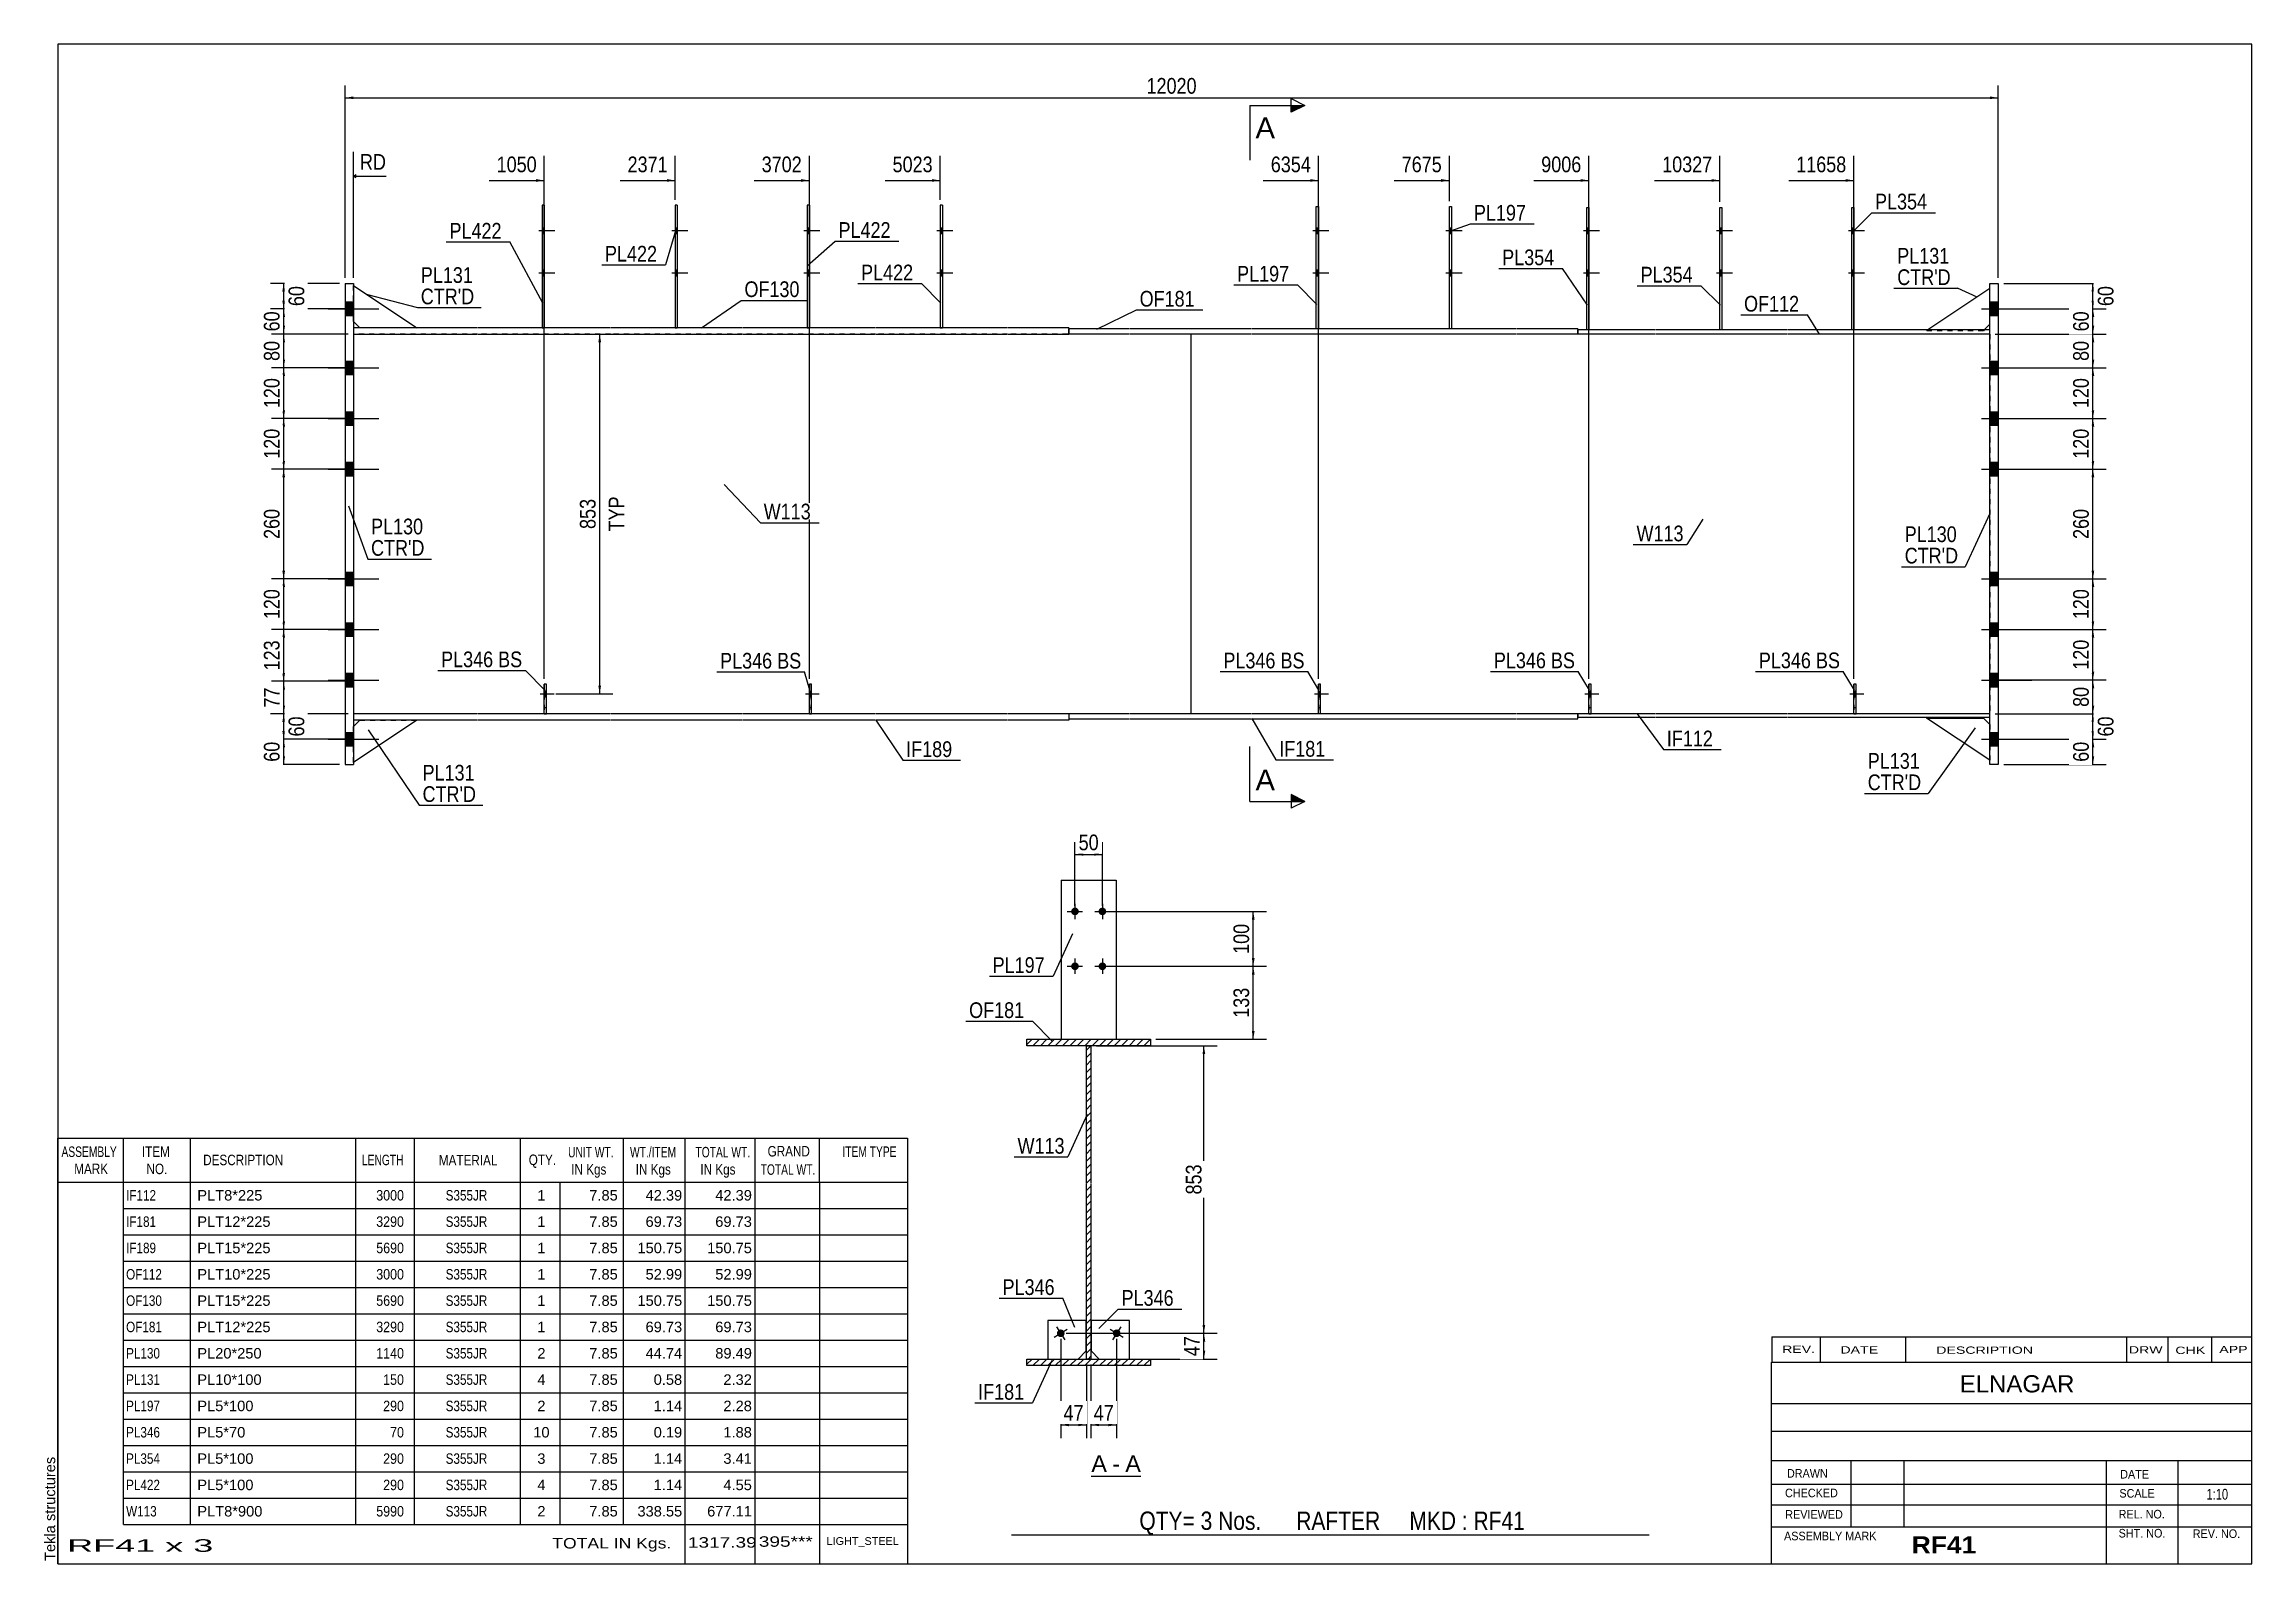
# Model space of a CAD drawing. Header units: millimetres. Extents: x 2 to 405, y 5 to 282.
import ezdxf

# ---------------------------------------------------------------- set-up
doc = ezdxf.new("R2010")
doc.units = ezdxf.units.MM
doc.linetypes.add('DXK_LINE_DOT1', pattern=[1.8814, 0.9407, -0.9407])
doc.linetypes.add('DXK_LINE_DOT2', pattern=[3.9198, 1.9599, -1.9599])
doc.styles.add('Arial', font='ARIAL.TTF', dxfattribs={"height": 0.2})
doc.styles.add('Arial Bold', font='ARIALBD.TTF', dxfattribs={"height": 0.2})
doc.styles.add('Arial Narrow', font='ARIALN.TTF', dxfattribs={"height": 0.2})

# ---------------------------------------------------------------- blocks, each defined once
blk = doc.blocks.new('Unknown-623472727-1210')
at = {"color": 5, "linetype": 'Continuous'}
for p, q in [((405, 282), (5, 282)), ((5, 282), (5, 5)), ((405, 5), (405, 282)), ((5, 5), (405, 5))]:
    blk.add_line(p, q, dxfattribs=at)
at = {"color": 174, "linetype": 'Continuous', "style": 'Arial'}
blk.add_text('Tekla structures', height=1.9102, rotation=90, dxfattribs=at).set_placement((4.5, 5.5))
blk = doc.blocks.new('Unknown-623472727-15 - 1231')
at = {"color": 7, "linetype": 'Continuous'}
blk.add_line((193.41, 20.95), (202.44, 20.95), dxfattribs=at)
at = {"color": 0, "linetype": 'Continuous'}
blk.add_wipeout([(196.26, 21.7), (196.26, 24.9), (193.41, 24.9), (193.41, 21.7)], dxfattribs=at)
blk.add_wipeout([(198.64, 21.7), (198.64, 24.9), (197.22, 24.9), (197.22, 21.7)], dxfattribs=at)
at = {"color": 96, "linetype": 'Continuous', "style": 'Arial'}
blk.add_text('A', height=3.06, dxfattribs=at).set_placement((193.41, 21.7))
at = {"color": 0, "linetype": 'Continuous'}
blk.add_wipeout([(202.44, 21.7), (202.44, 24.9), (199.6, 24.9), (199.6, 21.7)], dxfattribs=at)
at = {"color": 96, "linetype": 'Continuous', "style": 'Arial'}
for s, p in [('A', (199.6, 21.7)), ('-', (197.22, 21.7))]:
    blk.add_text(s, height=3.06, dxfattribs=at).set_placement(p)
blk = doc.blocks.new('Part-623472727-1606 - 1511')
at = {"color": 2, "linetype": 'Continuous'}
for p, q in [((282.13, 159.93), (282.13, 159.31)), ((296.21, 159.93), (282.13, 159.93)), ((282.13, 159.31), (296.21, 159.31)), ((320.27, 159.93), (296.31, 159.93)), ((296.31, 159.31), (320.27, 159.31)), ((357.22, 159.93), (320.37, 159.93)), ((320.37, 159.31), (357.22, 159.31))]:
    blk.add_line(p, q, dxfattribs=at)
at = {"color": 7, "linetype": 'DXK_LINE_DOT1'}
blk.add_line((357.22, 159.31), (357.22, 159.93), dxfattribs=at)
blk = doc.blocks.new('Part-623472727-1562 - 1511')
at = {"color": 2, "linetype": 'Continuous'}
for p, q in [((81.5, 230.31), (58.89, 230.31)), ((105.76, 230.31), (81.6, 230.31)), ((129.82, 230.31), (105.86, 230.31)), ((154.07, 230.31), (129.92, 230.31)), ((178.13, 230.31), (154.17, 230.31)), ((189.31, 230.31), (178.23, 230.31)), ((189.31, 230.31), (189.31, 229.16)), ((58.89, 229.16), (81.5, 229.16)), ((81.6, 229.16), (105.76, 229.16)), ((105.86, 229.16), (129.82, 229.16)), ((129.92, 229.16), (154.07, 229.16)), ((154.17, 229.16), (178.13, 229.16)), ((178.23, 229.16), (189.31, 229.16))]:
    blk.add_line(p, q, dxfattribs=at)
at = {"color": 7, "linetype": 'DXK_LINE_DOT1'}
blk.add_line((58.89, 230.31), (58.89, 229.16), dxfattribs=at)
blk = doc.blocks.new('Part-623472727-1535 - 1511')
at = {"color": 2, "linetype": 'Continuous'}
for p, q in [((296.21, 229.93), (282.13, 229.93)), ((282.13, 229.16), (282.13, 229.93)), ((320.27, 229.93), (296.31, 229.93)), ((357.22, 229.93), (320.37, 229.93)), ((296.21, 229.16), (282.13, 229.16)), ((320.27, 229.16), (296.31, 229.16)), ((357.22, 229.16), (320.37, 229.16))]:
    blk.add_line(p, q, dxfattribs=at)
at = {"color": 7, "linetype": 'DXK_LINE_DOT1'}
blk.add_line((357.22, 229.16), (357.22, 229.93), dxfattribs=at)
blk = doc.blocks.new('Part-623472727-1728 - 1511')
at = {"color": 2, "linetype": 'Continuous'}
for p, q in [((166.25, 252.62), (165.87, 252.62)), ((165.87, 252.62), (165.87, 230.31)), ((166.25, 252.62), (166.25, 230.31))]:
    blk.add_line(p, q, dxfattribs=at)
at = {"color": 7, "linetype": 'DXK_LINE_DOT1'}
blk.add_line((165.87, 230.31), (166.25, 230.31), dxfattribs=at)
blk = doc.blocks.new('Bolt-623472727-1644 - 1511')
at = {"linetype": 'Continuous'}
for points in [[(234.82, 247.47), (234.82, 248.54), (234.43, 248.54), (234.43, 247.47)], [(234.82, 247.47), (234.82, 248.54), (234.43, 248.54), (234.43, 247.47)], [(234.82, 239.77), (234.82, 240.85), (234.43, 240.85), (234.43, 239.77)], [(234.82, 239.77), (234.82, 240.85), (234.43, 240.85), (234.43, 239.77)]]:
    blk.add_hatch(color=3, dxfattribs=at).paths.add_polyline_path(points)
at = {"color": 3, "linetype": 'Continuous'}
for p, q in [((233.82, 248.01), (236.74, 248.01)), ((233.82, 248.01), (236.74, 248.01)), ((234.43, 248.54), (234.82, 248.54)), ((234.43, 248.54), (234.82, 248.54)), ((234.43, 247.47), (234.82, 247.47)), ((234.43, 247.47), (234.82, 247.47)), ((233.82, 240.31), (236.74, 240.31)), ((233.82, 240.31), (236.74, 240.31)), ((234.43, 240.85), (234.82, 240.85)), ((234.43, 240.85), (234.82, 240.85)), ((234.43, 239.77), (234.82, 239.77)), ((234.43, 239.77), (234.82, 239.77))]:
    blk.add_line(p, q, dxfattribs=at)
blk = doc.blocks.new('Part-623472727-1795 - 1511')
at = {"color": 7, "linetype": 'DXK_LINE_DOT1'}
for p, q in [((284.13, 165.33), (284.13, 159.95)), ((284.52, 165.33), (284.13, 165.33)), ((284.52, 159.95), (284.52, 165.33)), ((284.13, 161.1), (284.52, 161.1)), ((284.13, 159.95), (284.52, 159.95))]:
    blk.add_line(p, q, dxfattribs=at)
blk = doc.blocks.new('Part-623472727-1540 - 1511')
at = {"color": 2, "linetype": 'Continuous'}
for p, q in [((200.39, 230.08), (189.31, 230.08)), ((189.31, 229.16), (189.31, 230.08)), ((222.64, 230.08), (200.49, 230.08)), ((246.9, 230.08), (222.74, 230.08)), ((270.96, 230.08), (247, 230.08)), ((282.13, 230.08), (271.06, 230.08)), ((282.13, 230.08), (282.13, 229.16)), ((200.39, 229.16), (189.31, 229.16)), ((222.64, 229.16), (200.49, 229.16)), ((246.9, 229.16), (222.74, 229.16)), ((270.96, 229.16), (247, 229.16)), ((282.13, 229.16), (271.06, 229.16))]:
    blk.add_line(p, q, dxfattribs=at)
blk = doc.blocks.new('Bolt-623472727-1648 - 1511')
at = {"color": 3, "linetype": 'DXK_LINE_DOT2'}
for p, q in [((331.72, 163.57), (334.25, 163.57)), ((332.45, 164.1), (332.83, 164.1)), ((332.45, 163.03), (332.83, 163.03))]:
    blk.add_line(p, q, dxfattribs=at)
blk = doc.blocks.new('Part-623472727-1584 - 1511')
at = {"color": 7, "linetype": 'DXK_LINE_DOT1'}
for p, q in [((81.5, 229.16), (58.89, 229.16)), ((58.89, 229.16), (58.89, 159.93)), ((105.76, 229.16), (81.6, 229.16)), ((129.82, 229.16), (105.86, 229.16)), ((154.07, 229.16), (129.92, 229.16)), ((178.13, 229.16), (154.17, 229.16)), ((200.39, 229.16), (178.23, 229.16)), ((211.57, 229.16), (200.49, 229.16)), ((81.5, 159.93), (58.89, 159.93)), ((105.76, 159.93), (81.6, 159.93)), ((129.82, 159.93), (105.86, 159.93)), ((154.07, 159.93), (129.92, 159.93)), ((178.13, 159.93), (154.17, 159.93)), ((200.39, 159.93), (178.23, 159.93)), ((211.57, 159.93), (200.49, 159.93))]:
    blk.add_line(p, q, dxfattribs=at)
at = {"color": 2, "linetype": 'Continuous'}
blk.add_line((211.57, 229.16), (211.57, 159.93), dxfattribs=at)
blk = doc.blocks.new('Part-623472727-1760 - 1511')
at = {"color": 2, "linetype": 'Continuous'}
for p, q in [((93.68, 252.62), (93.3, 252.62)), ((93.3, 252.62), (93.3, 230.31)), ((93.68, 252.62), (93.68, 230.31))]:
    blk.add_line(p, q, dxfattribs=at)
at = {"color": 7, "linetype": 'DXK_LINE_DOT1'}
blk.add_line((93.3, 230.31), (93.68, 230.31), dxfattribs=at)
blk = doc.blocks.new('Bolt-623472727-1632 - 1511')
at = {"color": 3, "linetype": 'DXK_LINE_DOT2'}
for p, q in [((92.95, 163.57), (95.49, 163.57)), ((93.68, 164.1), (94.07, 164.1)), ((93.68, 163.03), (94.07, 163.03))]:
    blk.add_line(p, q, dxfattribs=at)
blk = doc.blocks.new('Bolt-623472727-1633 - 1511')
at = {"linetype": 'Continuous'}
blk.add_hatch(color=3, dxfattribs=at).paths.add_polyline_path([(94.07, 163.03), (94.07, 164.1), (93.68, 164.1), (93.68, 163.03)])
at = {"color": 3, "linetype": 'Continuous'}
for p, q in [((92.95, 163.57), (95.49, 163.57)), ((93.68, 164.1), (94.07, 164.1)), ((93.68, 163.03), (94.07, 163.03))]:
    blk.add_line(p, q, dxfattribs=at)
blk = doc.blocks.new('Bolt-623472727-1634 - 1511')
at = {"linetype": 'Continuous'}
for points in [[(117.93, 247.47), (117.93, 248.54), (117.55, 248.54), (117.55, 247.47)], [(117.93, 247.47), (117.93, 248.54), (117.55, 248.54), (117.55, 247.47)], [(117.93, 239.77), (117.93, 240.85), (117.55, 240.85), (117.55, 239.77)], [(117.93, 239.77), (117.93, 240.85), (117.55, 240.85), (117.55, 239.77)]]:
    blk.add_hatch(color=3, dxfattribs=at).paths.add_polyline_path(points)
at = {"color": 3, "linetype": 'Continuous'}
for p, q in [((116.93, 248.01), (119.86, 248.01)), ((116.93, 248.01), (119.86, 248.01)), ((117.55, 248.54), (117.93, 248.54)), ((117.55, 248.54), (117.93, 248.54)), ((117.55, 247.47), (117.93, 247.47)), ((117.55, 247.47), (117.93, 247.47)), ((116.93, 240.31), (119.86, 240.31)), ((116.93, 240.31), (119.86, 240.31)), ((117.55, 240.85), (117.93, 240.85)), ((117.55, 240.85), (117.93, 240.85)), ((117.55, 239.77), (117.93, 239.77)), ((117.55, 239.77), (117.93, 239.77))]:
    blk.add_line(p, q, dxfattribs=at)
blk = doc.blocks.new('Bolt-623472727-1635 - 1511')
at = {"linetype": 'Continuous'}
for points in [[(166.25, 247.47), (166.25, 248.54), (165.87, 248.54), (165.87, 247.47)], [(166.25, 247.47), (166.25, 248.54), (165.87, 248.54), (165.87, 247.47)], [(166.25, 239.77), (166.25, 240.85), (165.87, 240.85), (165.87, 239.77)], [(166.25, 239.77), (166.25, 240.85), (165.87, 240.85), (165.87, 239.77)]]:
    blk.add_hatch(color=3, dxfattribs=at).paths.add_polyline_path(points)
at = {"color": 3, "linetype": 'Continuous'}
for p, q in [((165.25, 248.01), (168.17, 248.01)), ((165.25, 248.01), (168.17, 248.01)), ((165.87, 248.54), (166.25, 248.54)), ((165.87, 248.54), (166.25, 248.54)), ((165.87, 247.47), (166.25, 247.47)), ((165.87, 247.47), (166.25, 247.47)), ((165.25, 240.31), (168.17, 240.31)), ((165.25, 240.31), (168.17, 240.31)), ((165.87, 240.85), (166.25, 240.85)), ((165.87, 240.85), (166.25, 240.85)), ((165.87, 239.77), (166.25, 239.77)), ((165.87, 239.77), (166.25, 239.77))]:
    blk.add_line(p, q, dxfattribs=at)
blk = doc.blocks.new('Bolt-623472727-1636 - 1511')
at = {"linetype": 'Continuous'}
for points in [[(259.07, 247.47), (259.07, 248.54), (258.69, 248.54), (258.69, 247.47)], [(259.07, 247.47), (259.07, 248.54), (258.69, 248.54), (258.69, 247.47)], [(259.07, 239.77), (259.07, 240.85), (258.69, 240.85), (258.69, 239.77)], [(259.07, 239.77), (259.07, 240.85), (258.69, 240.85), (258.69, 239.77)]]:
    blk.add_hatch(color=3, dxfattribs=at).paths.add_polyline_path(points)
at = {"color": 3, "linetype": 'Continuous'}
for p, q in [((258.07, 248.01), (261, 248.01)), ((258.07, 248.01), (261, 248.01)), ((258.69, 248.54), (259.07, 248.54)), ((258.69, 248.54), (259.07, 248.54)), ((258.69, 247.47), (259.07, 247.47)), ((258.69, 247.47), (259.07, 247.47)), ((258.07, 240.31), (261, 240.31)), ((258.07, 240.31), (261, 240.31)), ((258.69, 240.85), (259.07, 240.85)), ((258.69, 240.85), (259.07, 240.85)), ((258.69, 239.77), (259.07, 239.77)), ((258.69, 239.77), (259.07, 239.77))]:
    blk.add_line(p, q, dxfattribs=at)
blk = doc.blocks.new('Part-623472727-1765 - 1511')
at = {"color": 7, "linetype": 'DXK_LINE_DOT1'}
for p, q in [((142, 165.33), (142, 159.95)), ((142.38, 165.33), (142, 165.33)), ((142.38, 159.95), (142.38, 165.33)), ((142, 161.1), (142.38, 161.1)), ((142, 159.95), (142.38, 159.95))]:
    blk.add_line(p, q, dxfattribs=at)
blk = doc.blocks.new('Part-623472727-1701 - 1511')
at = {"color": 2, "linetype": 'Continuous'}
for p, q in [((93.68, 159.95), (93.68, 165.33)), ((94.07, 165.33), (93.68, 165.33)), ((94.07, 159.95), (94.07, 165.33)), ((93.68, 159.95), (94.07, 159.95))]:
    blk.add_line(p, q, dxfattribs=at)
blk = doc.blocks.new('Bolt-623472727-1637 - 1511')
at = {"linetype": 'Continuous'}
for points in [[(308.39, 247.47), (308.39, 248.54), (308, 248.54), (308, 247.47)], [(308.39, 247.47), (308.39, 248.54), (308, 248.54), (308, 247.47)], [(308.39, 239.77), (308.39, 240.85), (308, 240.85), (308, 239.77)], [(308.39, 239.77), (308.39, 240.85), (308, 240.85), (308, 239.77)]]:
    blk.add_hatch(color=3, dxfattribs=at).paths.add_polyline_path(points)
at = {"color": 3, "linetype": 'Continuous'}
for p, q in [((307.39, 248.01), (310.31, 248.01)), ((307.39, 248.01), (310.31, 248.01)), ((308, 248.54), (308.39, 248.54)), ((308, 248.54), (308.39, 248.54)), ((308, 247.47), (308.39, 247.47)), ((308, 247.47), (308.39, 247.47)), ((307.39, 240.31), (310.31, 240.31)), ((307.39, 240.31), (310.31, 240.31)), ((308, 240.85), (308.39, 240.85)), ((308, 240.85), (308.39, 240.85)), ((308, 239.77), (308.39, 239.77)), ((308, 239.77), (308.39, 239.77))]:
    blk.add_line(p, q, dxfattribs=at)
blk = doc.blocks.new('Bolt-623472727-1638 - 1511')
at = {"linetype": 'Continuous'}
for points in [[(93.68, 247.47), (93.68, 248.54), (93.3, 248.54), (93.3, 247.47)], [(93.68, 247.47), (93.68, 248.54), (93.3, 248.54), (93.3, 247.47)], [(93.68, 239.77), (93.68, 240.85), (93.3, 240.85), (93.3, 239.77)], [(93.68, 239.77), (93.68, 240.85), (93.3, 240.85), (93.3, 239.77)]]:
    blk.add_hatch(color=3, dxfattribs=at).paths.add_polyline_path(points)
at = {"color": 3, "linetype": 'Continuous'}
for p, q in [((92.68, 248.01), (95.6, 248.01)), ((92.68, 248.01), (95.6, 248.01)), ((93.3, 248.54), (93.68, 248.54)), ((93.3, 248.54), (93.68, 248.54)), ((93.3, 247.47), (93.68, 247.47)), ((93.3, 247.47), (93.68, 247.47)), ((92.68, 240.31), (95.6, 240.31)), ((92.68, 240.31), (95.6, 240.31)), ((93.3, 240.85), (93.68, 240.85)), ((93.3, 240.85), (93.68, 240.85)), ((93.3, 239.77), (93.68, 239.77)), ((93.3, 239.77), (93.68, 239.77))]:
    blk.add_line(p, q, dxfattribs=at)
blk = doc.blocks.new('Bolt-623472727-1639 - 1511')
at = {"color": 3, "linetype": 'DXK_LINE_DOT2'}
for p, q in [((141.27, 163.57), (143.8, 163.57)), ((142, 164.1), (142.38, 164.1)), ((142, 163.03), (142.38, 163.03))]:
    blk.add_line(p, q, dxfattribs=at)
blk = doc.blocks.new('Bolt-623472727-1640 - 1511')
at = {"linetype": 'Continuous'}
blk.add_hatch(color=3, dxfattribs=at).paths.add_polyline_path([(142.38, 163.03), (142.38, 164.1), (142, 164.1), (142, 163.03)])
at = {"color": 3, "linetype": 'Continuous'}
for p, q in [((141.27, 163.57), (143.8, 163.57)), ((142, 164.1), (142.38, 164.1)), ((142, 163.03), (142.38, 163.03))]:
    blk.add_line(p, q, dxfattribs=at)
blk = doc.blocks.new('Bolt-623472727-1641 - 1511')
at = {"linetype": 'Continuous'}
for points in [[(142, 247.47), (142, 248.54), (141.61, 248.54), (141.61, 247.47)], [(142, 247.47), (142, 248.54), (141.61, 248.54), (141.61, 247.47)], [(142, 239.77), (142, 240.85), (141.61, 240.85), (141.61, 239.77)], [(142, 239.77), (142, 240.85), (141.61, 240.85), (141.61, 239.77)]]:
    blk.add_hatch(color=3, dxfattribs=at).paths.add_polyline_path(points)
at = {"color": 3, "linetype": 'Continuous'}
for p, q in [((141, 248.01), (143.92, 248.01)), ((141, 248.01), (143.92, 248.01)), ((141.61, 248.54), (142, 248.54)), ((141.61, 248.54), (142, 248.54)), ((141.61, 247.47), (142, 247.47)), ((141.61, 247.47), (142, 247.47)), ((141, 240.31), (143.92, 240.31)), ((141, 240.31), (143.92, 240.31)), ((141.61, 240.85), (142, 240.85)), ((141.61, 240.85), (142, 240.85)), ((141.61, 239.77), (142, 239.77)), ((141.61, 239.77), (142, 239.77))]:
    blk.add_line(p, q, dxfattribs=at)
blk = doc.blocks.new('Part-623472727-1770 - 1511')
at = {"color": 2, "linetype": 'Continuous'}
for p, q in [((142, 159.95), (142, 165.33)), ((142.38, 165.33), (142, 165.33)), ((142.38, 159.95), (142.38, 165.33)), ((142, 159.95), (142.38, 159.95))]:
    blk.add_line(p, q, dxfattribs=at)
blk = doc.blocks.new('Bolt-623472727-1642 - 1511')
at = {"color": 3, "linetype": 'DXK_LINE_DOT2'}
for p, q in [((234.09, 163.54), (236.63, 163.54)), ((234.82, 164.08), (235.2, 164.08)), ((234.82, 163), (235.2, 163))]:
    blk.add_line(p, q, dxfattribs=at)
blk = doc.blocks.new('Bolt-623472727-1643 - 1511')
at = {"linetype": 'Continuous'}
blk.add_hatch(color=3, dxfattribs=at).paths.add_polyline_path([(235.2, 163), (235.2, 164.08), (234.82, 164.08), (234.82, 163)])
at = {"color": 3, "linetype": 'Continuous'}
for p, q in [((234.09, 163.54), (236.63, 163.54)), ((234.82, 164.08), (235.2, 164.08)), ((234.82, 163), (235.2, 163))]:
    blk.add_line(p, q, dxfattribs=at)
blk = doc.blocks.new('Bolt-623472727-1645 - 1511')
at = {"color": 3, "linetype": 'DXK_LINE_DOT2'}
for p, q in [((283.4, 163.57), (285.94, 163.57)), ((284.13, 164.1), (284.52, 164.1)), ((284.13, 163.03), (284.52, 163.03))]:
    blk.add_line(p, q, dxfattribs=at)
blk = doc.blocks.new('Bolt-623472727-1646 - 1511')
at = {"linetype": 'Continuous'}
blk.add_hatch(color=3, dxfattribs=at).paths.add_polyline_path([(284.52, 163.03), (284.52, 164.1), (284.13, 164.1), (284.13, 163.03)])
at = {"color": 3, "linetype": 'Continuous'}
for p, q in [((283.4, 163.57), (285.94, 163.57)), ((284.13, 164.1), (284.52, 164.1)), ((284.13, 163.03), (284.52, 163.03))]:
    blk.add_line(p, q, dxfattribs=at)
blk = doc.blocks.new('Part-623472727-1775 - 1511')
at = {"color": 2, "linetype": 'Continuous'}
for p, q in [((142, 252.62), (141.61, 252.62)), ((141.61, 252.62), (141.61, 230.31)), ((142, 252.62), (142, 230.31))]:
    blk.add_line(p, q, dxfattribs=at)
at = {"color": 7, "linetype": 'DXK_LINE_DOT1'}
blk.add_line((141.61, 230.31), (142, 230.31), dxfattribs=at)
blk = doc.blocks.new('Bolt-623472727-1647 - 1511')
at = {"linetype": 'Continuous'}
for points in [[(284.13, 247.47), (284.13, 248.54), (283.75, 248.54), (283.75, 247.47)], [(284.13, 247.47), (284.13, 248.54), (283.75, 248.54), (283.75, 247.47)], [(284.13, 239.77), (284.13, 240.85), (283.75, 240.85), (283.75, 239.77)], [(284.13, 239.77), (284.13, 240.85), (283.75, 240.85), (283.75, 239.77)]]:
    blk.add_hatch(color=3, dxfattribs=at).paths.add_polyline_path(points)
at = {"color": 3, "linetype": 'Continuous'}
for p, q in [((283.13, 248.01), (286.05, 248.01)), ((283.13, 248.01), (286.05, 248.01)), ((283.75, 248.54), (284.13, 248.54)), ((283.75, 248.54), (284.13, 248.54)), ((283.75, 247.47), (284.13, 247.47)), ((283.75, 247.47), (284.13, 247.47)), ((283.13, 240.31), (286.05, 240.31)), ((283.13, 240.31), (286.05, 240.31)), ((283.75, 240.85), (284.13, 240.85)), ((283.75, 240.85), (284.13, 240.85)), ((283.75, 239.77), (284.13, 239.77)), ((283.75, 239.77), (284.13, 239.77))]:
    blk.add_line(p, q, dxfattribs=at)
blk = doc.blocks.new('Bolt-623472727-1649 - 1511')
at = {"linetype": 'Continuous'}
blk.add_hatch(color=3, dxfattribs=at).paths.add_polyline_path([(332.83, 163.03), (332.83, 164.1), (332.45, 164.1), (332.45, 163.03)])
at = {"color": 3, "linetype": 'Continuous'}
for p, q in [((331.72, 163.57), (334.25, 163.57)), ((332.45, 164.1), (332.83, 164.1)), ((332.45, 163.03), (332.83, 163.03))]:
    blk.add_line(p, q, dxfattribs=at)
blk = doc.blocks.new('Bolt-623472727-1650 - 1511')
at = {"linetype": 'Continuous'}
for points in [[(332.45, 247.47), (332.45, 248.54), (332.06, 248.54), (332.06, 247.47)], [(332.45, 247.47), (332.45, 248.54), (332.06, 248.54), (332.06, 247.47)], [(332.45, 239.77), (332.45, 240.85), (332.06, 240.85), (332.06, 239.77)], [(332.45, 239.77), (332.45, 240.85), (332.06, 240.85), (332.06, 239.77)]]:
    blk.add_hatch(color=3, dxfattribs=at).paths.add_polyline_path(points)
at = {"color": 3, "linetype": 'Continuous'}
for p, q in [((331.45, 248.01), (334.37, 248.01)), ((331.45, 248.01), (334.37, 248.01)), ((332.06, 248.54), (332.45, 248.54)), ((332.06, 248.54), (332.45, 248.54)), ((332.06, 247.47), (332.45, 247.47)), ((332.06, 247.47), (332.45, 247.47)), ((331.45, 240.31), (334.37, 240.31)), ((331.45, 240.31), (334.37, 240.31)), ((332.06, 240.85), (332.45, 240.85)), ((332.06, 240.85), (332.45, 240.85)), ((332.06, 239.77), (332.45, 239.77)), ((332.06, 239.77), (332.45, 239.77))]:
    blk.add_line(p, q, dxfattribs=at)
blk = doc.blocks.new('Bolt-623472727-1651 - 1511')
at = {"linetype": 'Continuous'}
for points in [[(357.22, 235), (357.22, 232.54), (358.76, 232.54), (358.76, 235)], [(357.22, 235), (357.22, 232.54), (358.76, 232.54), (358.76, 235)], [(357.22, 224.23), (357.22, 221.77), (358.76, 221.77), (358.76, 224.23)], [(357.22, 224.23), (357.22, 221.77), (358.76, 221.77), (358.76, 224.23)], [(357.22, 215), (357.22, 212.54), (358.76, 212.54), (358.76, 215)], [(357.22, 215), (357.22, 212.54), (358.76, 212.54), (358.76, 215)], [(357.22, 205.77), (357.22, 203.31), (358.76, 203.31), (358.76, 205.77)], [(357.22, 205.77), (357.22, 203.31), (358.76, 203.31), (358.76, 205.77)], [(357.22, 185.77), (357.22, 183.31), (358.76, 183.31), (358.76, 185.77)], [(357.22, 185.77), (357.22, 183.31), (358.76, 183.31), (358.76, 185.77)], [(357.22, 176.54), (357.22, 174.08), (358.76, 174.08), (358.76, 176.54)], [(357.22, 176.54), (357.22, 174.08), (358.76, 174.08), (358.76, 176.54)], [(357.22, 167.31), (357.22, 164.85), (358.76, 164.85), (358.76, 167.31)], [(357.22, 167.31), (357.22, 164.85), (358.76, 164.85), (358.76, 167.31)], [(357.22, 156.54), (357.22, 154.08), (358.76, 154.08), (358.76, 156.54)], [(357.22, 156.54), (357.22, 154.08), (358.76, 154.08), (358.76, 156.54)]]:
    blk.add_hatch(color=3, dxfattribs=at).paths.add_polyline_path(points)
at = {"color": 3, "linetype": 'Continuous'}
for p, q in [((355.7, 233.77), (364.91, 233.77)), ((355.7, 233.77), (364.91, 233.77)), ((357.22, 235), (358.76, 235)), ((357.22, 235), (358.76, 235)), ((357.22, 232.54), (358.76, 232.54)), ((357.22, 232.54), (358.76, 232.54)), ((355.7, 223), (364.91, 223)), ((355.7, 223), (364.91, 223)), ((357.22, 224.23), (358.76, 224.23)), ((357.22, 224.23), (358.76, 224.23)), ((357.22, 221.77), (358.76, 221.77)), ((357.22, 221.77), (358.76, 221.77)), ((355.7, 213.77), (364.91, 213.77)), ((355.7, 213.77), (364.91, 213.77)), ((357.22, 215), (358.76, 215)), ((357.22, 215), (358.76, 215)), ((357.22, 212.54), (358.76, 212.54)), ((357.22, 212.54), (358.76, 212.54)), ((357.22, 205.77), (358.76, 205.77)), ((357.22, 205.77), (358.76, 205.77)), ((355.7, 204.54), (364.91, 204.54)), ((355.7, 204.54), (364.91, 204.54)), ((357.22, 203.31), (358.76, 203.31)), ((357.22, 203.31), (358.76, 203.31)), ((357.22, 185.77), (358.76, 185.77)), ((357.22, 185.77), (358.76, 185.77)), ((355.7, 184.54), (364.91, 184.54)), ((355.7, 184.54), (364.91, 184.54)), ((357.22, 183.31), (358.76, 183.31)), ((357.22, 183.31), (358.76, 183.31)), ((355.7, 175.31), (364.91, 175.31)), ((355.7, 175.31), (364.91, 175.31)), ((357.22, 176.54), (358.76, 176.54)), ((357.22, 176.54), (358.76, 176.54)), ((357.22, 174.08), (358.76, 174.08)), ((357.22, 174.08), (358.76, 174.08)), ((355.7, 166.08), (364.91, 166.08)), ((355.7, 166.08), (364.91, 166.08)), ((357.22, 167.31), (358.76, 167.31)), ((357.22, 167.31), (358.76, 167.31)), ((357.22, 164.85), (358.76, 164.85)), ((357.22, 164.85), (358.76, 164.85)), ((355.7, 155.31), (364.91, 155.31)), ((355.7, 155.31), (364.91, 155.31)), ((357.22, 156.54), (358.76, 156.54)), ((357.22, 156.54), (358.76, 156.54)), ((357.22, 154.08), (358.76, 154.08)), ((357.22, 154.08), (358.76, 154.08))]:
    blk.add_line(p, q, dxfattribs=at)
blk = doc.blocks.new('Part-623472727-1780 - 1511')
at = {"color": 7, "linetype": 'DXK_LINE_DOT1'}
for p, q in [((234.82, 165.31), (234.82, 159.93)), ((235.2, 165.31), (234.82, 165.31)), ((235.2, 159.93), (235.2, 165.31)), ((234.82, 161.08), (235.2, 161.08))]:
    blk.add_line(p, q, dxfattribs=at)
blk = doc.blocks.new('Bolt-623472727-1652 - 1511')
at = {"linetype": 'Continuous'}
for points in [[(57.35, 235), (57.35, 232.54), (58.89, 232.54), (58.89, 235)], [(57.35, 235), (57.35, 232.54), (58.89, 232.54), (58.89, 235)], [(57.35, 224.23), (57.35, 221.77), (58.89, 221.77), (58.89, 224.23)], [(57.35, 224.23), (57.35, 221.77), (58.89, 221.77), (58.89, 224.23)], [(57.35, 215), (57.35, 212.54), (58.89, 212.54), (58.89, 215)], [(57.35, 215), (57.35, 212.54), (58.89, 212.54), (58.89, 215)], [(57.35, 205.77), (57.35, 203.31), (58.89, 203.31), (58.89, 205.77)], [(57.35, 205.77), (57.35, 203.31), (58.89, 203.31), (58.89, 205.77)], [(57.35, 185.77), (57.35, 183.31), (58.89, 183.31), (58.89, 185.77)], [(57.35, 185.77), (57.35, 183.31), (58.89, 183.31), (58.89, 185.77)], [(57.35, 176.54), (57.35, 174.08), (58.89, 174.08), (58.89, 176.54)], [(57.35, 176.54), (57.35, 174.08), (58.89, 174.08), (58.89, 176.54)], [(57.35, 167.31), (57.35, 164.85), (58.89, 164.85), (58.89, 167.31)], [(57.35, 167.31), (57.35, 164.85), (58.89, 164.85), (58.89, 167.31)], [(57.35, 156.54), (57.35, 154.08), (58.89, 154.08), (58.89, 156.54)], [(57.35, 156.54), (57.35, 154.08), (58.89, 154.08), (58.89, 156.54)]]:
    blk.add_hatch(color=3, dxfattribs=at).paths.add_polyline_path(points)
at = {"color": 3, "linetype": 'Continuous'}
for p, q in [((54.29, 233.77), (63.5, 233.77)), ((54.29, 233.77), (63.5, 233.77)), ((57.35, 235), (58.89, 235)), ((57.35, 235), (58.89, 235)), ((57.35, 232.54), (58.89, 232.54)), ((57.35, 232.54), (58.89, 232.54)), ((54.29, 223), (63.5, 223)), ((54.29, 223), (63.5, 223)), ((57.35, 224.23), (58.89, 224.23)), ((57.35, 224.23), (58.89, 224.23)), ((57.35, 221.77), (58.89, 221.77)), ((57.35, 221.77), (58.89, 221.77)), ((54.29, 213.77), (63.5, 213.77)), ((54.29, 213.77), (63.5, 213.77)), ((57.35, 215), (58.89, 215)), ((57.35, 215), (58.89, 215)), ((57.35, 212.54), (58.89, 212.54)), ((57.35, 212.54), (58.89, 212.54)), ((57.35, 205.77), (58.89, 205.77)), ((57.35, 205.77), (58.89, 205.77)), ((54.29, 204.54), (63.5, 204.54)), ((54.29, 204.54), (63.5, 204.54)), ((57.35, 203.31), (58.89, 203.31)), ((57.35, 203.31), (58.89, 203.31)), ((57.35, 185.77), (58.89, 185.77)), ((57.35, 185.77), (58.89, 185.77)), ((54.29, 184.54), (63.5, 184.54)), ((54.29, 184.54), (63.5, 184.54)), ((57.35, 183.31), (58.89, 183.31)), ((57.35, 183.31), (58.89, 183.31)), ((54.29, 175.31), (63.5, 175.31)), ((54.29, 175.31), (63.5, 175.31)), ((57.35, 176.54), (58.89, 176.54)), ((57.35, 176.54), (58.89, 176.54)), ((57.35, 174.08), (58.89, 174.08)), ((57.35, 174.08), (58.89, 174.08)), ((54.29, 166.08), (63.5, 166.08)), ((54.29, 166.08), (63.5, 166.08)), ((57.35, 167.31), (58.89, 167.31)), ((57.35, 167.31), (58.89, 167.31)), ((57.35, 164.85), (58.89, 164.85)), ((57.35, 164.85), (58.89, 164.85)), ((54.29, 155.31), (63.5, 155.31)), ((54.29, 155.31), (63.5, 155.31)), ((57.35, 156.54), (58.89, 156.54)), ((57.35, 156.54), (58.89, 156.54)), ((57.35, 154.08), (58.89, 154.08)), ((57.35, 154.08), (58.89, 154.08))]:
    blk.add_line(p, q, dxfattribs=at)
blk = doc.blocks.new('Part-623472727-1785 - 1511')
at = {"color": 2, "linetype": 'Continuous'}
for p, q in [((234.82, 159.93), (234.82, 165.31)), ((235.2, 165.31), (234.82, 165.31)), ((235.2, 159.93), (235.2, 165.31))]:
    blk.add_line(p, q, dxfattribs=at)
blk = doc.blocks.new('Part-623472727-1657 - 1511')
at = {"color": 2, "linetype": 'Continuous'}
blk.add_line((211.57, 229.16), (211.57, 159.93), dxfattribs=at)
at = {"color": 7, "linetype": 'DXK_LINE_DOT1'}
for p, q in [((222.64, 229.16), (211.57, 229.16)), ((246.9, 229.16), (222.74, 229.16)), ((270.96, 229.16), (247, 229.16)), ((296.21, 229.16), (271.06, 229.16)), ((320.27, 229.16), (296.31, 229.16)), ((357.22, 229.16), (320.37, 229.16)), ((357.22, 229.16), (357.22, 159.93)), ((222.64, 159.93), (211.57, 159.93)), ((246.9, 159.93), (222.74, 159.93)), ((270.96, 159.93), (247, 159.93)), ((296.21, 159.93), (271.06, 159.93)), ((320.27, 159.93), (296.31, 159.93)), ((357.22, 159.93), (320.37, 159.93))]:
    blk.add_line(p, q, dxfattribs=at)
blk = doc.blocks.new('Part-623472727-1679 - 1511')
at = {"color": 7, "linetype": 'DXK_LINE_DOT1'}
for p, q in [((93.68, 165.33), (93.68, 159.95)), ((94.07, 165.33), (93.68, 165.33)), ((94.07, 159.95), (94.07, 165.33)), ((93.68, 161.1), (94.07, 161.1)), ((93.68, 159.95), (94.07, 159.95))]:
    blk.add_line(p, q, dxfattribs=at)
blk = doc.blocks.new('Part-623472727-1723 - 1511')
at = {"color": 2, "linetype": 'Continuous'}
for p, q in [((117.93, 252.62), (117.55, 252.62)), ((117.55, 252.62), (117.55, 230.31)), ((117.93, 252.62), (117.93, 230.31))]:
    blk.add_line(p, q, dxfattribs=at)
at = {"color": 7, "linetype": 'DXK_LINE_DOT1'}
blk.add_line((117.55, 230.31), (117.93, 230.31), dxfattribs=at)
blk = doc.blocks.new('Part-623472727-1733 - 1511')
at = {"color": 2, "linetype": 'Continuous'}
for p, q in [((258.69, 230.08), (258.69, 252.39)), ((258.69, 252.39), (259.07, 252.39)), ((259.07, 252.39), (259.07, 230.08))]:
    blk.add_line(p, q, dxfattribs=at)
at = {"color": 7, "linetype": 'DXK_LINE_DOT1'}
blk.add_line((259.07, 230.08), (258.69, 230.08), dxfattribs=at)
blk = doc.blocks.new('Part-623472727-1755 - 1511')
at = {"color": 2, "linetype": 'Continuous'}
for p, q in [((308, 229.93), (308, 252.23)), ((308, 252.23), (308.39, 252.23)), ((308.39, 252.23), (308.39, 229.93))]:
    blk.add_line(p, q, dxfattribs=at)
at = {"color": 7, "linetype": 'DXK_LINE_DOT1'}
blk.add_line((308.39, 229.93), (308, 229.93), dxfattribs=at)
blk = doc.blocks.new('Part-623472727-1790 - 1511')
at = {"color": 2, "linetype": 'Continuous'}
for p, q in [((234.43, 230.08), (234.43, 252.39)), ((234.43, 252.39), (234.82, 252.39)), ((234.82, 252.39), (234.82, 230.08))]:
    blk.add_line(p, q, dxfattribs=at)
at = {"color": 7, "linetype": 'DXK_LINE_DOT1'}
blk.add_line((234.82, 230.08), (234.43, 230.08), dxfattribs=at)
blk = doc.blocks.new('Part-623472727-1800 - 1511')
at = {"color": 2, "linetype": 'Continuous'}
for p, q in [((284.13, 159.95), (284.13, 165.33)), ((284.52, 165.33), (284.13, 165.33)), ((284.52, 159.95), (284.52, 165.33)), ((284.52, 159.95), (284.13, 159.95))]:
    blk.add_line(p, q, dxfattribs=at)
blk = doc.blocks.new('Part-623472727-1805 - 1511')
at = {"color": 2, "linetype": 'Continuous'}
for p, q in [((283.75, 229.93), (283.75, 252.23)), ((283.75, 252.23), (284.13, 252.23)), ((284.13, 252.23), (284.13, 229.93))]:
    blk.add_line(p, q, dxfattribs=at)
at = {"color": 7, "linetype": 'DXK_LINE_DOT1'}
blk.add_line((284.13, 229.93), (283.75, 229.93), dxfattribs=at)
blk = doc.blocks.new('Part-623472727-1810 - 1511')
at = {"color": 7, "linetype": 'DXK_LINE_DOT1'}
for p, q in [((332.45, 165.33), (332.45, 159.95)), ((332.83, 165.33), (332.45, 165.33)), ((332.83, 159.95), (332.83, 165.33)), ((332.45, 161.1), (332.83, 161.1)), ((332.45, 159.95), (332.83, 159.95))]:
    blk.add_line(p, q, dxfattribs=at)
blk = doc.blocks.new('Part-623472727-1815 - 1511')
at = {"color": 2, "linetype": 'Continuous'}
for p, q in [((332.45, 159.95), (332.45, 165.33)), ((332.83, 165.33), (332.45, 165.33)), ((332.83, 159.95), (332.83, 165.33)), ((332.83, 159.95), (332.45, 159.95))]:
    blk.add_line(p, q, dxfattribs=at)
blk = doc.blocks.new('Part-623472727-1820 - 1511')
at = {"color": 2, "linetype": 'Continuous'}
for p, q in [((332.06, 229.93), (332.06, 252.23)), ((332.06, 252.23), (332.45, 252.23)), ((332.45, 252.23), (332.45, 229.93))]:
    blk.add_line(p, q, dxfattribs=at)
at = {"color": 7, "linetype": 'DXK_LINE_DOT1'}
blk.add_line((332.45, 229.93), (332.06, 229.93), dxfattribs=at)
blk = doc.blocks.new('Part-623472727-1873 - 1511')
at = {"color": 2, "linetype": 'Continuous'}
for p, q in [((357.22, 237.47), (345.91, 229.93)), ((357.22, 230.93), (356.22, 229.93))]:
    blk.add_line(p, q, dxfattribs=at)
at = {"color": 7, "linetype": 'DXK_LINE_DOT1'}
for p, q in [((357.22, 230.93), (357.22, 237.47)), ((345.91, 229.93), (345.68, 229.77)), ((356.07, 229.77), (345.68, 229.77)), ((356.22, 229.93), (356.07, 229.77))]:
    blk.add_line(p, q, dxfattribs=at)
blk = doc.blocks.new('Part-623472727-1878 - 1511')
at = {"color": 2, "linetype": 'Continuous'}
for p, q in [((357.22, 151.47), (345.68, 159.16)), ((345.68, 159.16), (356.07, 159.16)), ((356.07, 159.16), (357.22, 158))]:
    blk.add_line(p, q, dxfattribs=at)
at = {"color": 7, "linetype": 'DXK_LINE_DOT1'}
blk.add_line((357.22, 158), (357.22, 151.47), dxfattribs=at)
blk = doc.blocks.new('Part-623472727-1907 - 1511')
at = {"color": 2, "linetype": 'Continuous'}
for p, q in [((357.22, 150.7), (357.22, 238.39)), ((357.22, 238.39), (358.76, 238.39)), ((358.76, 238.39), (358.76, 150.7)), ((358.76, 150.7), (357.22, 150.7))]:
    blk.add_line(p, q, dxfattribs=at)
blk = doc.blocks.new('Part-623472727-1912 - 1511')
at = {"color": 2, "linetype": 'Continuous'}
for p, q in [((70.43, 158.77), (58.89, 151.08)), ((58.89, 157.62), (60.04, 158.77))]:
    blk.add_line(p, q, dxfattribs=at)
at = {"color": 7, "linetype": 'DXK_LINE_DOT1'}
for p, q in [((58.89, 151.08), (58.89, 157.62)), ((60.04, 158.77), (70.43, 158.77))]:
    blk.add_line(p, q, dxfattribs=at)
blk = doc.blocks.new('Part-623472727-1917 - 1511')
at = {"color": 2, "linetype": 'Continuous'}
for p, q in [((58.89, 238), (70.43, 230.31)), ((60.04, 230.31), (58.89, 231.47))]:
    blk.add_line(p, q, dxfattribs=at)
at = {"color": 7, "linetype": 'DXK_LINE_DOT1'}
for p, q in [((58.89, 231.47), (58.89, 238)), ((70.43, 230.31), (60.04, 230.31))]:
    blk.add_line(p, q, dxfattribs=at)
blk = doc.blocks.new('Part-623472727-1922 - 1511')
at = {"color": 2, "linetype": 'Continuous'}
for p, q in [((57.35, 238.39), (58.89, 238.39)), ((57.35, 238.39), (57.35, 150.7)), ((58.89, 238.39), (58.89, 150.7)), ((57.35, 150.7), (58.89, 150.7))]:
    blk.add_line(p, q, dxfattribs=at)
blk = doc.blocks.new('Part-623472727-1927 - 1511')
at = {"color": 2, "linetype": 'Continuous'}
for p, q in [((81.5, 159.93), (58.89, 159.93)), ((81.5, 158.77), (58.89, 158.77)), ((105.76, 159.93), (81.6, 159.93)), ((105.76, 158.77), (81.6, 158.77)), ((129.82, 159.93), (105.86, 159.93)), ((129.82, 158.77), (105.86, 158.77)), ((154.07, 159.93), (129.92, 159.93)), ((154.07, 158.77), (129.92, 158.77)), ((178.13, 159.93), (154.17, 159.93)), ((178.13, 158.77), (154.17, 158.77)), ((189.31, 159.93), (178.23, 159.93)), ((189.31, 158.77), (178.23, 158.77)), ((189.31, 159.93), (189.31, 158.77))]:
    blk.add_line(p, q, dxfattribs=at)
at = {"color": 7, "linetype": 'DXK_LINE_DOT1'}
blk.add_line((58.89, 159.93), (58.89, 158.77), dxfattribs=at)
blk = doc.blocks.new('Part-623472727-1932 - 1511')
at = {"color": 2, "linetype": 'Continuous'}
for p, q in [((200.39, 159.93), (189.31, 159.93)), ((189.31, 159.93), (189.31, 159)), ((189.31, 159), (200.39, 159)), ((222.64, 159.93), (200.49, 159.93)), ((200.49, 159), (222.64, 159)), ((246.9, 159.93), (222.74, 159.93)), ((222.74, 159), (246.9, 159)), ((270.96, 159.93), (247, 159.93)), ((247, 159), (270.96, 159)), ((282.13, 159.93), (271.06, 159.93)), ((271.06, 159), (282.13, 159)), ((282.13, 159), (282.13, 159.93))]:
    blk.add_line(p, q, dxfattribs=at)
blk = doc.blocks.new('Bolt-623472727-1379 - 1231')
at = {"linetype": 'Continuous'}
for points in [[(191.13, 123.9, -1), (189.73, 123.9, -1)], [(196.13, 123.9, -1), (194.73, 123.9, -1)], [(191.13, 113.9, -1), (189.73, 113.9, -1)], [(196.13, 113.9, -1), (194.73, 113.9, -1)]]:
    blk.add_hatch(color=3, dxfattribs=at).paths.add_polyline_path(points)
at = {"color": 3, "linetype": 'Continuous'}
for p, q in [((190.43, 125.3), (190.43, 122.5)), ((195.43, 125.3), (195.43, 122.5)), ((189.03, 123.9), (191.83, 123.9)), ((194.03, 123.9), (196.83, 123.9)), ((189.03, 113.9), (191.83, 113.9)), ((190.43, 115.3), (190.43, 112.5)), ((194.03, 113.9), (196.83, 113.9)), ((195.43, 115.3), (195.43, 112.5))]:
    blk.add_line(p, q, dxfattribs=at)
blk = doc.blocks.new('Part-623472727-1282 - 1231')
at = {"linetype": 'Continuous'}
h = blk.add_hatch(dxfattribs=at)
h.set_pattern_fill('', scale=0.3, style=0, pattern_type=0)
h.set_pattern_definition([(45, (204.1815, 42.2992), (-0.67352, 0.67352), [])])
h.paths.add_polyline_path([(204.18, 41.1), (204.18, 42.3), (181.68, 42.3), (181.68, 41.1)])
at = {"color": 2, "linetype": 'Continuous'}
for p, q in [((181.68, 41.1), (181.68, 42.3)), ((181.68, 42.3), (204.18, 42.3)), ((204.18, 41.1), (181.68, 41.1)), ((204.18, 42.3), (204.18, 41.1))]:
    blk.add_line(p, q, dxfattribs=at)
blk = doc.blocks.new('Part-623472727-1257 - 1231')
at = {"linetype": 'Continuous'}
h = blk.add_hatch(dxfattribs=at)
h.set_pattern_fill('', scale=0.3, style=0, pattern_type=0)
h.set_pattern_definition([(45, (204.1815, 100.5992), (-0.67352, 0.67352), [])])
h.paths.add_polyline_path([(204.18, 99.4), (204.18, 100.6), (181.68, 100.6), (181.68, 99.4)])
at = {"color": 2, "linetype": 'Continuous'}
for p, q in [((181.68, 99.4), (181.68, 100.6)), ((181.68, 100.6), (204.18, 100.6)), ((204.18, 99.4), (181.68, 99.4)), ((204.18, 100.6), (204.18, 99.4))]:
    blk.add_line(p, q, dxfattribs=at)
blk = doc.blocks.new('Bolt-623472727-1381 - 1231')
at = {"linetype": 'Continuous'}
blk.add_hatch(color=3, dxfattribs=at).paths.add_polyline_path([(188.43, 47.37, -1), (187.24, 46.63, -1)])
at = {"color": 3, "linetype": 'Continuous'}
for p, q in [((186.64, 46.26), (189.02, 47.74)), ((187.09, 48.19), (188.57, 45.81))]:
    blk.add_line(p, q, dxfattribs=at)
blk = doc.blocks.new('Part-623472727-1317 - 1231')
at = {"color": 2, "linetype": 'Continuous'}
for p, q in [((187.93, 129.6), (187.93, 100.6)), ((187.93, 129.6), (197.93, 129.6)), ((197.93, 129.6), (197.93, 100.6))]:
    blk.add_line(p, q, dxfattribs=at)
at = {"color": 7, "linetype": 'DXK_LINE_DOT1'}
blk.add_line((187.93, 100.6), (197.93, 100.6), dxfattribs=at)
blk = doc.blocks.new('Part-623472727-1339 - 1231')
at = {"color": 2, "linetype": 'Continuous'}
for p, q in [((200.36, 49.3), (193.36, 49.3)), ((193.36, 49.3), (193.36, 43.8)), ((200.36, 42.3), (200.36, 49.3)), ((193.36, 43.8), (194.86, 42.3))]:
    blk.add_line(p, q, dxfattribs=at)
at = {"color": 7, "linetype": 'DXK_LINE_DOT1'}
for p, q in [((200.36, 49.3), (193.36, 49.3)), ((194.86, 42.3), (200.36, 42.3))]:
    blk.add_line(p, q, dxfattribs=at)
blk = doc.blocks.new('Part-623472727-1344 - 1231')
at = {"color": 2, "linetype": 'Continuous'}
for p, q in [((192.5, 49.3), (185.5, 49.3)), ((185.5, 49.3), (185.5, 42.3)), ((192.5, 43.8), (192.5, 49.3)), ((191, 42.3), (192.5, 43.8))]:
    blk.add_line(p, q, dxfattribs=at)
at = {"color": 7, "linetype": 'DXK_LINE_DOT1'}
for p, q in [((192.5, 49.3), (185.5, 49.3)), ((185.5, 42.3), (191, 42.3))]:
    blk.add_line(p, q, dxfattribs=at)
blk = doc.blocks.new('Part-623472727-1370 - 1231')
at = {"linetype": 'Continuous'}
h = blk.add_hatch(dxfattribs=at)
h.set_pattern_fill('', scale=0.3, style=0, pattern_type=0)
h.set_pattern_definition([(45, (193.3315, 99.3992), (-0.67352, 0.67352), [])])
h.paths.add_polyline_path([(193.33, 42.3), (193.33, 99.4), (192.53, 99.4), (192.53, 42.3)])
at = {"color": 2, "linetype": 'Continuous'}
for p, q in [((192.53, 74.4), (192.53, 99.4)), ((192.53, 99.4), (193.33, 99.4)), ((193.33, 99.4), (193.33, 74.4)), ((192.53, 42.3), (192.53, 74.3)), ((193.33, 74.3), (193.33, 42.3)), ((193.33, 42.3), (192.53, 42.3))]:
    blk.add_line(p, q, dxfattribs=at)
blk = doc.blocks.new('Bolt-623472727-1380 - 1231')
at = {"linetype": 'Continuous'}
blk.add_hatch(color=3, dxfattribs=at).paths.add_polyline_path([(198.63, 46.63, -1), (197.44, 47.37, -1)])
at = {"color": 3, "linetype": 'Continuous'}
for p, q in [((196.84, 47.74), (199.22, 46.26)), ((198.77, 48.19), (197.29, 45.81))]:
    blk.add_line(p, q, dxfattribs=at)
blk = doc.blocks.new('StraightDimension-623472727-3811 - 1511')
at = {"linetype": 'Continuous'}
for points in [[(375.77, 227.66), (376.02, 229.16), (376.27, 227.66)], [(376.27, 224.5), (376.02, 223), (375.77, 224.5)]]:
    blk.add_hatch(color=7, dxfattribs=at).paths.add_polyline_path(points)
at = {"color": 7, "linetype": 'Continuous'}
for p, q in [((358.22, 229.16), (378.42, 229.16)), ((376.02, 223), (376.02, 229.16)), ((358.22, 223), (378.42, 223))]:
    blk.add_line(p, q, dxfattribs=at)
at = {"color": 0}
blk.add_wipeout([(375.87, 228.51), (371.67, 228.51), (371.67, 223.65), (375.87, 223.65)], dxfattribs=at)
at = {"color": 3, "style": 'Arial Narrow'}
blk.add_text('80', height=2.863, rotation=90.0002, dxfattribs=at).set_placement((375.27, 224.25))
blk = doc.blocks.new('StraightDimension-623472727-3812 - 1511')
at = {"linetype": 'Continuous'}
for points in [[(375.77, 221.5), (376.02, 223), (376.27, 221.5)], [(376.27, 215.27), (376.02, 213.77), (375.77, 215.27)]]:
    blk.add_hatch(color=7, dxfattribs=at).paths.add_polyline_path(points)
at = {"color": 7, "linetype": 'Continuous'}
for p, q in [((358.22, 223), (378.42, 223)), ((376.02, 213.77), (376.02, 223)), ((358.22, 213.77), (378.42, 213.77))]:
    blk.add_line(p, q, dxfattribs=at)
at = {"color": 0}
blk.add_wipeout([(375.87, 221.73), (371.67, 221.73), (371.67, 215.05), (375.87, 215.05)], dxfattribs=at)
at = {"color": 3, "style": 'Arial Narrow'}
blk.add_text('120', height=2.863, rotation=90.0002, dxfattribs=at).set_placement((375.27, 215.65))
blk = doc.blocks.new('StraightDimension-623472727-3290 - 1511')
at = {"linetype": 'Continuous'}
blk.add_hatch(color=7, dxfattribs=at).paths.add_polyline_path([(257.19, 257.4), (258.69, 257.15), (257.19, 256.9)])
at = {"color": 7, "linetype": 'Continuous'}
for p, q in [((258.69, 253.39), (258.69, 261.65)), ((248.63, 257.15), (258.69, 257.15))]:
    blk.add_line(p, q, dxfattribs=at)
at = {"color": 0}
blk.add_wipeout([(257.91, 258.05), (257.91, 262.25), (249.4, 262.25), (249.4, 258.05)], dxfattribs=at)
at = {"color": 3, "style": 'Arial Narrow'}
blk.add_text('7675', height=2.863, dxfattribs=at).set_placement((250, 258.65))
blk = doc.blocks.new('StraightDimension-623472727-2055 - 1511')
at = {"linetype": 'Continuous'}
for points in [[(103.53, 227.66), (103.78, 229.16), (104.03, 227.66)], [(104.03, 165.07), (103.78, 163.57), (103.53, 165.07)]]:
    blk.add_hatch(color=7, dxfattribs=at).paths.add_polyline_path(points)
at = {"color": 7, "linetype": 'Continuous'}
for p, q in [((95.8, 229.16), (106.18, 229.16)), ((103.78, 163.57), (103.78, 229.16)), ((95.78, 163.57), (106.18, 163.57))]:
    blk.add_line(p, q, dxfattribs=at)
at = {"color": 0}
blk.add_wipeout([(103.63, 199.7), (99.43, 199.7), (99.43, 193.02), (103.63, 193.02)], dxfattribs=at)
at = {"color": 0, "linetype": 'Continuous'}
blk.add_wipeout([(108.88, 200.16), (104.68, 200.16), (104.68, 192.57), (108.88, 192.57)], dxfattribs=at)
at = {"color": 3, "style": 'Arial Narrow'}
blk.add_text('853', height=2.863, rotation=90.0002, dxfattribs=at).set_placement((103.03, 193.62))
at = {"color": 3, "linetype": 'Continuous', "style": 'Arial Narrow'}
blk.add_text('TYP', height=2.863, rotation=90.0002, dxfattribs=at).set_placement((108.28, 193.17))
blk = doc.blocks.new('StraightDimension-623472727-2068 - 1511')
at = {"linetype": 'Continuous'}
for points in [[(45.91, 164.35), (46.16, 165.85), (46.41, 164.35)], [(46.41, 161.43), (46.16, 159.93), (45.91, 161.43)]]:
    blk.add_hatch(color=7, dxfattribs=at).paths.add_polyline_path(points)
at = {"color": 7, "linetype": 'Continuous'}
for p, q in [((57.89, 165.85), (43.91, 165.85)), ((46.16, 159.93), (46.16, 165.85)), ((57.89, 159.93), (43.91, 159.93))]:
    blk.add_line(p, q, dxfattribs=at)
at = {"color": 0}
blk.add_wipeout([(46.01, 165.32), (41.81, 165.32), (41.81, 160.46), (46.01, 160.46)], dxfattribs=at)
at = {"color": 3, "style": 'Arial Narrow'}
blk.add_text('77', height=2.863, rotation=90.0002, dxfattribs=at).set_placement((45.41, 161.06))
blk = doc.blocks.new('StraightDimension-623472727-2075 - 1511')
at = {"linetype": 'Continuous'}
for points in [[(45.91, 158.43), (46.16, 159.93), (46.41, 158.43)], [(46.41, 156.81), (46.16, 155.31), (45.91, 156.81)]]:
    blk.add_hatch(color=7, dxfattribs=at).paths.add_polyline_path(points)
at = {"color": 7, "linetype": 'Continuous'}
for p, q in [((57.89, 159.93), (43.76, 159.93)), ((46.16, 155.31), (46.16, 159.93)), ((57.9, 155.31), (43.76, 155.31))]:
    blk.add_line(p, q, dxfattribs=at)
at = {"color": 0}
blk.add_wipeout([(50.51, 160.05), (46.31, 160.05), (46.31, 155.19), (50.51, 155.19)], dxfattribs=at)
at = {"color": 3, "style": 'Arial Narrow'}
blk.add_text('60', height=2.863, rotation=90.0002, dxfattribs=at).set_placement((49.91, 155.79))
blk = doc.blocks.new('StraightDimension-623472727-2083 - 1511')
at = {"linetype": 'Continuous'}
for points in [[(45.91, 153.81), (46.16, 155.31), (46.41, 153.81)], [(46.41, 152.2), (46.16, 150.7), (45.91, 152.2)]]:
    blk.add_hatch(color=7, dxfattribs=at).paths.add_polyline_path(points)
at = {"color": 7, "linetype": 'Continuous'}
for p, q in [((57.9, 155.31), (43.91, 155.31)), ((46.16, 150.7), (46.16, 155.31)), ((56.35, 150.7), (43.91, 150.7))]:
    blk.add_line(p, q, dxfattribs=at)
at = {"color": 0}
blk.add_wipeout([(46.01, 155.43), (41.81, 155.43), (41.81, 150.58), (46.01, 150.58)], dxfattribs=at)
at = {"color": 3, "style": 'Arial Narrow'}
blk.add_text('60', height=2.863, rotation=90.0002, dxfattribs=at).set_placement((45.41, 151.18))
blk = doc.blocks.new('StraightDimension-623472727-2093 - 1511')
at = {"linetype": 'Continuous'}
for points in [[(45.91, 232.27), (46.16, 233.77), (46.41, 232.27)], [(46.41, 230.66), (46.16, 229.16), (45.91, 230.66)]]:
    blk.add_hatch(color=7, dxfattribs=at).paths.add_polyline_path(points)
at = {"color": 7, "linetype": 'Continuous'}
for p, q in [((57.9, 233.77), (43.91, 233.77)), ((46.16, 229.16), (46.16, 233.77)), ((57.9, 229.16), (43.91, 229.16))]:
    blk.add_line(p, q, dxfattribs=at)
at = {"color": 0}
blk.add_wipeout([(46.01, 233.89), (41.81, 233.89), (41.81, 229.04), (46.01, 229.04)], dxfattribs=at)
at = {"color": 3, "style": 'Arial Narrow'}
blk.add_text('60', height=2.863, rotation=90.0002, dxfattribs=at).set_placement((45.41, 229.64))
blk = doc.blocks.new('StraightDimension-623472727-2106 - 1511')
at = {"linetype": 'Continuous'}
for points in [[(45.91, 227.66), (46.16, 229.16), (46.41, 227.66)], [(46.41, 224.5), (46.16, 223), (45.91, 224.5)]]:
    blk.add_hatch(color=7, dxfattribs=at).paths.add_polyline_path(points)
at = {"color": 7, "linetype": 'Continuous'}
for p, q in [((57.9, 229.16), (43.91, 229.16)), ((46.16, 223), (46.16, 229.16)), ((57.9, 223), (43.91, 223))]:
    blk.add_line(p, q, dxfattribs=at)
at = {"color": 0}
blk.add_wipeout([(46.01, 228.51), (41.81, 228.51), (41.81, 223.65), (46.01, 223.65)], dxfattribs=at)
at = {"color": 3, "style": 'Arial Narrow'}
blk.add_text('80', height=2.863, rotation=90.0002, dxfattribs=at).set_placement((45.41, 224.25))
blk = doc.blocks.new('StraightDimension-623472727-2123 - 1511')
at = {"linetype": 'Continuous'}
for points in [[(45.91, 221.5), (46.16, 223), (46.41, 221.5)], [(46.41, 215.27), (46.16, 213.77), (45.91, 215.27)]]:
    blk.add_hatch(color=7, dxfattribs=at).paths.add_polyline_path(points)
at = {"color": 7, "linetype": 'Continuous'}
for p, q in [((57.9, 223), (43.91, 223)), ((46.16, 213.77), (46.16, 223)), ((57.9, 213.77), (43.91, 213.77))]:
    blk.add_line(p, q, dxfattribs=at)
at = {"color": 0}
blk.add_wipeout([(46.01, 221.73), (41.81, 221.73), (41.81, 215.05), (46.01, 215.05)], dxfattribs=at)
at = {"color": 3, "style": 'Arial Narrow'}
blk.add_text('120', height=2.863, rotation=90.0002, dxfattribs=at).set_placement((45.41, 215.65))
blk = doc.blocks.new('StraightDimension-623472727-2130 - 1511')
at = {"linetype": 'Continuous'}
for points in [[(45.91, 212.27), (46.16, 213.77), (46.41, 212.27)], [(46.41, 206.04), (46.16, 204.54), (45.91, 206.04)]]:
    blk.add_hatch(color=7, dxfattribs=at).paths.add_polyline_path(points)
at = {"color": 7, "linetype": 'Continuous'}
for p, q in [((57.9, 213.77), (43.91, 213.77)), ((46.16, 204.54), (46.16, 213.77)), ((57.9, 204.54), (43.91, 204.54))]:
    blk.add_line(p, q, dxfattribs=at)
at = {"color": 0}
blk.add_wipeout([(46.01, 212.5), (41.81, 212.5), (41.81, 205.82), (46.01, 205.82)], dxfattribs=at)
at = {"color": 3, "style": 'Arial Narrow'}
blk.add_text('120', height=2.863, rotation=90.0002, dxfattribs=at).set_placement((45.41, 206.42))
blk = doc.blocks.new('StraightDimension-623472727-2137 - 1511')
at = {"linetype": 'Continuous'}
for points in [[(45.91, 203.04), (46.16, 204.54), (46.41, 203.04)], [(46.41, 186.04), (46.16, 184.54), (45.91, 186.04)]]:
    blk.add_hatch(color=7, dxfattribs=at).paths.add_polyline_path(points)
at = {"color": 7, "linetype": 'Continuous'}
for p, q in [((57.9, 204.54), (43.91, 204.54)), ((46.16, 184.54), (46.16, 204.54)), ((57.9, 184.54), (43.91, 184.54))]:
    blk.add_line(p, q, dxfattribs=at)
at = {"color": 0}
blk.add_wipeout([(46.01, 197.88), (41.81, 197.88), (41.81, 191.2), (46.01, 191.2)], dxfattribs=at)
at = {"color": 3, "style": 'Arial Narrow'}
blk.add_text('260', height=2.863, rotation=90.0002, dxfattribs=at).set_placement((45.41, 191.8))
blk = doc.blocks.new('StraightDimension-623472727-2144 - 1511')
at = {"linetype": 'Continuous'}
for points in [[(45.91, 183.04), (46.16, 184.54), (46.41, 183.04)], [(46.41, 176.81), (46.16, 175.31), (45.91, 176.81)]]:
    blk.add_hatch(color=7, dxfattribs=at).paths.add_polyline_path(points)
at = {"color": 7, "linetype": 'Continuous'}
for p, q in [((57.9, 184.54), (43.91, 184.54)), ((46.16, 175.31), (46.16, 184.54)), ((57.89, 175.31), (43.91, 175.31))]:
    blk.add_line(p, q, dxfattribs=at)
at = {"color": 0}
blk.add_wipeout([(46.01, 183.27), (41.81, 183.27), (41.81, 176.58), (46.01, 176.58)], dxfattribs=at)
at = {"color": 3, "style": 'Arial Narrow'}
blk.add_text('120', height=2.863, rotation=90.0002, dxfattribs=at).set_placement((45.41, 177.18))
blk = doc.blocks.new('StraightDimension-623472727-2151 - 1511')
at = {"linetype": 'Continuous'}
for points in [[(45.91, 173.81), (46.16, 175.31), (46.41, 173.81)], [(46.41, 167.35), (46.16, 165.85), (45.91, 167.35)]]:
    blk.add_hatch(color=7, dxfattribs=at).paths.add_polyline_path(points)
at = {"color": 7, "linetype": 'Continuous'}
for p, q in [((57.89, 175.31), (43.91, 175.31)), ((46.16, 165.85), (46.16, 175.31)), ((57.89, 165.85), (43.91, 165.85))]:
    blk.add_line(p, q, dxfattribs=at)
at = {"color": 0}
blk.add_wipeout([(46.01, 173.92), (41.81, 173.92), (41.81, 167.24), (46.01, 167.24)], dxfattribs=at)
at = {"color": 3, "style": 'Arial Narrow'}
blk.add_text('123', height=2.863, rotation=90.0002, dxfattribs=at).set_placement((45.41, 167.84))
blk = doc.blocks.new('StraightDimension-623472727-2160 - 1511')
at = {"linetype": 'Continuous'}
for points in [[(45.91, 236.89), (46.16, 238.39), (46.41, 236.89)], [(46.41, 235.27), (46.16, 233.77), (45.91, 235.27)]]:
    blk.add_hatch(color=7, dxfattribs=at).paths.add_polyline_path(points)
at = {"color": 7, "linetype": 'Continuous'}
for p, q in [((56.35, 238.39), (43.76, 238.39)), ((46.16, 233.77), (46.16, 238.39)), ((57.9, 233.77), (43.76, 233.77))]:
    blk.add_line(p, q, dxfattribs=at)
at = {"color": 0}
blk.add_wipeout([(50.51, 238.51), (46.31, 238.51), (46.31, 233.65), (50.51, 233.65)], dxfattribs=at)
at = {"color": 3, "style": 'Arial Narrow'}
blk.add_text('60', height=2.863, rotation=90.0002, dxfattribs=at).set_placement((49.91, 234.25))
blk = doc.blocks.new('StraightDimension-623472727-2171 - 1511')
at = {"linetype": 'Continuous'}
for points in [[(58.85, 271.97), (57.35, 272.22), (58.85, 272.47)], [(357.26, 272.47), (358.76, 272.22), (357.26, 271.97)]]:
    blk.add_hatch(color=7, dxfattribs=at).paths.add_polyline_path(points)
at = {"color": 7, "linetype": 'Continuous'}
for p, q in [((57.35, 239.39), (57.35, 274.47)), ((358.76, 239.39), (358.76, 274.47)), ((57.35, 272.22), (358.76, 272.22))]:
    blk.add_line(p, q, dxfattribs=at)
at = {"color": 0}
blk.add_wipeout([(213.22, 272.37), (213.22, 276.57), (202.88, 276.57), (202.88, 272.37)], dxfattribs=at)
at = {"color": 3, "style": 'Arial Narrow'}
blk.add_text('12020', height=2.863, dxfattribs=at).set_placement((203.48, 272.97))
blk = doc.blocks.new('StraightDimension-623472727-3287 - 1511')
at = {"linetype": 'Continuous'}
blk.add_hatch(color=7, dxfattribs=at).paths.add_polyline_path([(330.95, 257.4), (332.45, 257.15), (330.95, 256.9)])
at = {"color": 7, "linetype": 'Continuous'}
for p, q in [((332.45, 166.33), (332.45, 261.65)), ((320.56, 257.15), (332.45, 257.15))]:
    blk.add_line(p, q, dxfattribs=at)
at = {"color": 0}
blk.add_wipeout([(331.67, 258.05), (331.67, 262.25), (321.33, 262.25), (321.33, 258.05)], dxfattribs=at)
at = {"color": 3, "style": 'Arial Narrow'}
blk.add_text('11658', height=2.863, dxfattribs=at).set_placement((321.93, 258.65))
blk = doc.blocks.new('StraightDimension-623472727-3288 - 1511')
at = {"linetype": 'Continuous'}
blk.add_hatch(color=7, dxfattribs=at).paths.add_polyline_path([(306.5, 257.4), (308, 257.15), (306.5, 256.9)])
at = {"color": 7, "linetype": 'Continuous'}
for p, q in [((308, 253.23), (308, 261.65)), ((296.11, 257.15), (308, 257.15))]:
    blk.add_line(p, q, dxfattribs=at)
at = {"color": 0}
blk.add_wipeout([(307.23, 258.05), (307.23, 262.25), (296.89, 262.25), (296.89, 258.05)], dxfattribs=at)
at = {"color": 3, "style": 'Arial Narrow'}
blk.add_text('10327', height=2.863, dxfattribs=at).set_placement((297.49, 258.65))
blk = doc.blocks.new('StraightDimension-623472727-3289 - 1511')
at = {"linetype": 'Continuous'}
blk.add_hatch(color=7, dxfattribs=at).paths.add_polyline_path([(282.63, 257.4), (284.13, 257.15), (282.63, 256.9)])
at = {"color": 7, "linetype": 'Continuous'}
for p, q in [((284.13, 166.31), (284.13, 261.65)), ((274.07, 257.15), (284.13, 257.15))]:
    blk.add_line(p, q, dxfattribs=at)
at = {"color": 0}
blk.add_wipeout([(283.36, 258.05), (283.36, 262.25), (274.84, 262.25), (274.84, 258.05)], dxfattribs=at)
at = {"color": 3, "style": 'Arial Narrow'}
blk.add_text('9006', height=2.863, dxfattribs=at).set_placement((275.44, 258.65))
blk = doc.blocks.new('StraightDimension-623472727-3291 - 1511')
at = {"linetype": 'Continuous'}
blk.add_hatch(color=7, dxfattribs=at).paths.add_polyline_path([(233.32, 257.4), (234.82, 257.15), (233.32, 256.9)])
at = {"color": 7, "linetype": 'Continuous'}
for p, q in [((234.82, 166.31), (234.82, 261.65)), ((224.76, 257.15), (234.82, 257.15))]:
    blk.add_line(p, q, dxfattribs=at)
at = {"color": 0}
blk.add_wipeout([(234.04, 258.05), (234.04, 262.25), (225.53, 262.25), (225.53, 258.05)], dxfattribs=at)
at = {"color": 3, "style": 'Arial Narrow'}
blk.add_text('6354', height=2.863, dxfattribs=at).set_placement((226.13, 258.65))
blk = doc.blocks.new('StraightDimension-623472727-3292 - 1511')
at = {"linetype": 'Continuous'}
blk.add_hatch(color=7, dxfattribs=at).paths.add_polyline_path([(164.37, 257.4), (165.87, 257.15), (164.37, 256.9)])
at = {"color": 7, "linetype": 'Continuous'}
for p, q in [((165.87, 253.62), (165.87, 261.65)), ((155.8, 257.15), (165.87, 257.15))]:
    blk.add_line(p, q, dxfattribs=at)
at = {"color": 0}
blk.add_wipeout([(165.09, 258.05), (165.09, 262.25), (156.58, 262.25), (156.58, 258.05)], dxfattribs=at)
at = {"color": 3, "style": 'Arial Narrow'}
blk.add_text('5023', height=2.863, dxfattribs=at).set_placement((157.18, 258.65))
blk = doc.blocks.new('StraightDimension-623472727-3293 - 1511')
at = {"linetype": 'Continuous'}
blk.add_hatch(color=7, dxfattribs=at).paths.add_polyline_path([(140.5, 257.4), (142, 257.15), (140.5, 256.9)])
at = {"color": 7, "linetype": 'Continuous'}
for p, q in [((142, 166.33), (142, 261.65)), ((131.93, 257.15), (142, 257.15))]:
    blk.add_line(p, q, dxfattribs=at)
at = {"color": 0}
blk.add_wipeout([(141.22, 258.05), (141.22, 262.25), (132.71, 262.25), (132.71, 258.05)], dxfattribs=at)
at = {"color": 3, "style": 'Arial Narrow'}
blk.add_text('3702', height=2.863, dxfattribs=at).set_placement((133.31, 258.65))
blk = doc.blocks.new('StraightDimension-623472727-3294 - 1511')
at = {"linetype": 'Continuous'}
blk.add_hatch(color=7, dxfattribs=at).paths.add_polyline_path([(116.05, 257.4), (117.55, 257.15), (116.05, 256.9)])
at = {"color": 7, "linetype": 'Continuous'}
for p, q in [((117.55, 253.62), (117.55, 261.65)), ((107.49, 257.15), (117.55, 257.15))]:
    blk.add_line(p, q, dxfattribs=at)
at = {"color": 0}
blk.add_wipeout([(116.77, 258.05), (116.77, 262.25), (108.26, 262.25), (108.26, 258.05)], dxfattribs=at)
at = {"color": 3, "style": 'Arial Narrow'}
blk.add_text('2371', height=2.863, dxfattribs=at).set_placement((108.86, 258.65))
blk = doc.blocks.new('StraightDimension-623472727-3295 - 1511')
at = {"linetype": 'Continuous'}
blk.add_hatch(color=7, dxfattribs=at).paths.add_polyline_path([(92.18, 257.4), (93.68, 257.15), (92.18, 256.9)])
at = {"color": 7, "linetype": 'Continuous'}
for p, q in [((93.68, 166.33), (93.68, 261.65)), ((83.62, 257.15), (93.68, 257.15))]:
    blk.add_line(p, q, dxfattribs=at)
at = {"color": 0, "linetype": 'Continuous'}
blk.add_wipeout([(65.42, 258.5), (65.42, 262.7), (59.47, 262.7), (59.47, 258.5)], dxfattribs=at)
at = {"color": 7, "linetype": 'Continuous'}
for p, q in [((58.89, 239.39), (58.89, 262.4)), ((59.39, 258.15), (58.89, 257.9)), ((59.39, 257.65), (58.89, 257.9)), ((64.82, 257.9), (58.89, 257.9))]:
    blk.add_line(p, q, dxfattribs=at)
at = {"color": 3, "linetype": 'Continuous', "style": 'Arial Narrow'}
blk.add_text('RD', height=2.863, dxfattribs=at).set_placement((60.07, 259.1))
at = {"color": 0}
blk.add_wipeout([(92.91, 258.05), (92.91, 262.25), (84.39, 262.25), (84.39, 258.05)], dxfattribs=at)
at = {"color": 3, "style": 'Arial Narrow'}
blk.add_text('1050', height=2.863, dxfattribs=at).set_placement((84.99, 258.65))
blk = doc.blocks.new('StraightDimension-623472727-3809 - 1511')
at = {"linetype": 'Continuous'}
for points in [[(375.77, 236.89), (376.02, 238.39), (376.27, 236.89)], [(376.27, 235.27), (376.02, 233.77), (375.77, 235.27)]]:
    blk.add_hatch(color=7, dxfattribs=at).paths.add_polyline_path(points)
at = {"color": 7, "linetype": 'Continuous'}
for p, q in [((359.76, 238.39), (378.27, 238.39)), ((376.02, 233.77), (376.02, 238.39)), ((358.22, 233.77), (378.27, 233.77))]:
    blk.add_line(p, q, dxfattribs=at)
at = {"color": 0}
blk.add_wipeout([(380.37, 238.51), (376.17, 238.51), (376.17, 233.65), (380.37, 233.65)], dxfattribs=at)
at = {"color": 3, "style": 'Arial Narrow'}
blk.add_text('60', height=2.863, rotation=90.0002, dxfattribs=at).set_placement((379.77, 234.25))
blk = doc.blocks.new('StraightDimension-623472727-3810 - 1511')
at = {"linetype": 'Continuous'}
for points in [[(375.77, 232.27), (376.02, 233.77), (376.27, 232.27)], [(376.27, 230.66), (376.02, 229.16), (375.77, 230.66)]]:
    blk.add_hatch(color=7, dxfattribs=at).paths.add_polyline_path(points)
at = {"color": 7, "linetype": 'Continuous'}
for p, q in [((358.22, 233.77), (378.42, 233.77)), ((376.02, 229.16), (376.02, 233.77)), ((358.22, 229.16), (378.42, 229.16))]:
    blk.add_line(p, q, dxfattribs=at)
at = {"color": 0}
blk.add_wipeout([(375.87, 233.89), (371.67, 233.89), (371.67, 229.04), (375.87, 229.04)], dxfattribs=at)
at = {"color": 3, "style": 'Arial Narrow'}
blk.add_text('60', height=2.863, rotation=90.0002, dxfattribs=at).set_placement((375.27, 229.64))
blk = doc.blocks.new('StraightDimension-623472727-3813 - 1511')
at = {"linetype": 'Continuous'}
for points in [[(375.77, 212.27), (376.02, 213.77), (376.27, 212.27)], [(376.27, 206.04), (376.02, 204.54), (375.77, 206.04)]]:
    blk.add_hatch(color=7, dxfattribs=at).paths.add_polyline_path(points)
at = {"color": 7, "linetype": 'Continuous'}
for p, q in [((358.22, 213.77), (378.42, 213.77)), ((376.02, 204.54), (376.02, 213.77)), ((358.22, 204.54), (378.42, 204.54))]:
    blk.add_line(p, q, dxfattribs=at)
at = {"color": 0}
blk.add_wipeout([(375.87, 212.5), (371.67, 212.5), (371.67, 205.82), (375.87, 205.82)], dxfattribs=at)
at = {"color": 3, "style": 'Arial Narrow'}
blk.add_text('120', height=2.863, rotation=90.0002, dxfattribs=at).set_placement((375.27, 206.42))
blk = doc.blocks.new('StraightDimension-623472727-3814 - 1511')
at = {"linetype": 'Continuous'}
for points in [[(375.77, 203.04), (376.02, 204.54), (376.27, 203.04)], [(376.27, 186.04), (376.02, 184.54), (375.77, 186.04)]]:
    blk.add_hatch(color=7, dxfattribs=at).paths.add_polyline_path(points)
at = {"color": 7, "linetype": 'Continuous'}
for p, q in [((358.22, 204.54), (378.42, 204.54)), ((376.02, 184.54), (376.02, 204.54)), ((358.22, 184.54), (378.42, 184.54))]:
    blk.add_line(p, q, dxfattribs=at)
at = {"color": 0}
blk.add_wipeout([(375.87, 197.88), (371.67, 197.88), (371.67, 191.2), (375.87, 191.2)], dxfattribs=at)
at = {"color": 3, "style": 'Arial Narrow'}
blk.add_text('260', height=2.863, rotation=90.0002, dxfattribs=at).set_placement((375.27, 191.8))
blk = doc.blocks.new('StraightDimension-623472727-3815 - 1511')
at = {"linetype": 'Continuous'}
for points in [[(375.77, 183.04), (376.02, 184.54), (376.27, 183.04)], [(376.27, 176.81), (376.02, 175.31), (375.77, 176.81)]]:
    blk.add_hatch(color=7, dxfattribs=at).paths.add_polyline_path(points)
at = {"color": 7, "linetype": 'Continuous'}
for p, q in [((358.22, 184.54), (378.42, 184.54)), ((376.02, 175.31), (376.02, 184.54)), ((358.22, 175.31), (378.42, 175.31))]:
    blk.add_line(p, q, dxfattribs=at)
at = {"color": 0}
blk.add_wipeout([(375.87, 183.27), (371.67, 183.27), (371.67, 176.58), (375.87, 176.58)], dxfattribs=at)
at = {"color": 3, "style": 'Arial Narrow'}
blk.add_text('120', height=2.863, rotation=90.0002, dxfattribs=at).set_placement((375.27, 177.18))
blk = doc.blocks.new('StraightDimension-623472727-3816 - 1511')
at = {"linetype": 'Continuous'}
for points in [[(375.77, 173.81), (376.02, 175.31), (376.27, 173.81)], [(376.27, 167.59), (376.02, 166.09), (375.77, 167.59)]]:
    blk.add_hatch(color=7, dxfattribs=at).paths.add_polyline_path(points)
at = {"color": 7, "linetype": 'Continuous'}
for p, q in [((358.22, 175.31), (378.42, 175.31)), ((376.02, 166.09), (376.02, 175.31)), ((358.22, 166.09), (378.42, 166.09))]:
    blk.add_line(p, q, dxfattribs=at)
at = {"color": 0}
blk.add_wipeout([(375.87, 174.04), (371.67, 174.04), (371.67, 167.36), (375.87, 167.36)], dxfattribs=at)
at = {"color": 3, "style": 'Arial Narrow'}
blk.add_text('120', height=2.863, rotation=90.0002, dxfattribs=at).set_placement((375.27, 167.96))
blk = doc.blocks.new('StraightDimension-623472727-3817 - 1511')
at = {"linetype": 'Continuous'}
for points in [[(375.77, 164.59), (376.02, 166.09), (376.27, 164.59)], [(376.27, 161.43), (376.02, 159.93), (375.77, 161.43)]]:
    blk.add_hatch(color=7, dxfattribs=at).paths.add_polyline_path(points)
at = {"color": 7, "linetype": 'Continuous'}
for p, q in [((358.22, 166.09), (378.42, 166.09)), ((376.02, 159.93), (376.02, 166.09)), ((358.22, 159.93), (378.42, 159.93))]:
    blk.add_line(p, q, dxfattribs=at)
at = {"color": 0}
blk.add_wipeout([(375.87, 165.43), (371.67, 165.43), (371.67, 160.58), (375.87, 160.58)], dxfattribs=at)
at = {"color": 3, "style": 'Arial Narrow'}
blk.add_text('80', height=2.863, rotation=90.0002, dxfattribs=at).set_placement((375.27, 161.18))
blk = doc.blocks.new('StraightDimension-623472727-3818 - 1511')
at = {"linetype": 'Continuous'}
for points in [[(375.77, 158.43), (376.02, 159.93), (376.27, 158.43)], [(376.27, 156.81), (376.02, 155.31), (375.77, 156.81)]]:
    blk.add_hatch(color=7, dxfattribs=at).paths.add_polyline_path(points)
at = {"color": 7, "linetype": 'Continuous'}
for p, q in [((358.22, 159.93), (378.27, 159.93)), ((376.02, 155.31), (376.02, 159.93)), ((358.22, 155.31), (378.27, 155.31))]:
    blk.add_line(p, q, dxfattribs=at)
at = {"color": 0}
blk.add_wipeout([(380.37, 160.05), (376.17, 160.05), (376.17, 155.19), (380.37, 155.19)], dxfattribs=at)
at = {"color": 3, "style": 'Arial Narrow'}
blk.add_text('60', height=2.863, rotation=90.0002, dxfattribs=at).set_placement((379.77, 155.79))
blk = doc.blocks.new('StraightDimension-623472727-3819 - 1511')
at = {"linetype": 'Continuous'}
for points in [[(375.77, 153.81), (376.02, 155.31), (376.27, 153.81)], [(376.27, 152.2), (376.02, 150.7), (375.77, 152.2)]]:
    blk.add_hatch(color=7, dxfattribs=at).paths.add_polyline_path(points)
at = {"color": 7, "linetype": 'Continuous'}
for p, q in [((358.22, 155.31), (378.42, 155.31)), ((376.02, 150.7), (376.02, 155.31)), ((359.76, 150.7), (378.42, 150.7))]:
    blk.add_line(p, q, dxfattribs=at)
at = {"color": 0}
blk.add_wipeout([(375.87, 155.43), (371.67, 155.43), (371.67, 150.58), (375.87, 150.58)], dxfattribs=at)
at = {"color": 3, "style": 'Arial Narrow'}
blk.add_text('60', height=2.863, rotation=90.0002, dxfattribs=at).set_placement((375.27, 151.18))
blk = doc.blocks.new('StraightDimension-623472727-1498 - 1231')
at = {"linetype": 'Continuous'}
for points in [[(222.68, 122.4), (222.93, 123.9), (223.18, 122.4)], [(223.18, 115.4), (222.93, 113.9), (222.68, 115.4)]]:
    blk.add_hatch(color=7, dxfattribs=at).paths.add_polyline_path(points)
at = {"color": 7, "linetype": 'Continuous'}
for p, q in [((196.43, 123.9), (225.33, 123.9)), ((222.93, 113.9), (222.93, 123.9)), ((196.43, 113.9), (225.33, 113.9))]:
    blk.add_line(p, q, dxfattribs=at)
at = {"color": 0}
blk.add_wipeout([(222.78, 122.24), (218.58, 122.24), (218.58, 115.56), (222.78, 115.56)], dxfattribs=at)
at = {"color": 3, "style": 'Arial Narrow'}
blk.add_text('100', height=2.863, rotation=90.0002, dxfattribs=at).set_placement((222.18, 116.16))
blk = doc.blocks.new('StraightDimension-623472727-1444 - 1231')
at = {"linetype": 'Continuous'}
for points in [[(191.93, 134.05), (190.43, 134.3), (191.93, 134.55)], [(193.93, 134.55), (195.43, 134.3), (193.93, 134.05)]]:
    blk.add_hatch(color=7, dxfattribs=at).paths.add_polyline_path(points)
at = {"color": 7, "linetype": 'Continuous'}
for p, q in [((190.43, 124.9), (190.43, 136.55)), ((190.43, 134.3), (195.43, 134.3)), ((195.43, 124.9), (195.43, 136.55))]:
    blk.add_line(p, q, dxfattribs=at)
at = {"color": 0}
blk.add_wipeout([(195.36, 134.45), (195.36, 138.65), (190.5, 138.65), (190.5, 134.45)], dxfattribs=at)
at = {"color": 3, "style": 'Arial Narrow'}
blk.add_text('50', height=2.863, dxfattribs=at).set_placement((191.1, 135.05))
blk = doc.blocks.new('StraightDimension-623472727-1401 - 1231')
at = {"linetype": 'Continuous'}
for points in [[(194.83, 30.05), (193.33, 30.3), (194.83, 30.55)], [(196.53, 30.55), (198.03, 30.3), (196.53, 30.05)]]:
    blk.add_hatch(color=7, dxfattribs=at).paths.add_polyline_path(points)
at = {"color": 7, "linetype": 'Continuous'}
for p, q in [((198.03, 46), (198.03, 27.9)), ((193.33, 41.3), (193.33, 27.9)), ((193.33, 30.3), (198.03, 30.3))]:
    blk.add_line(p, q, dxfattribs=at)
at = {"color": 0}
blk.add_wipeout([(198.11, 30.45), (198.11, 34.65), (193.25, 34.65), (193.25, 30.45)], dxfattribs=at)
at = {"color": 3, "style": 'Arial Narrow'}
blk.add_text('47', height=2.863, dxfattribs=at).set_placement((193.85, 31.05))
blk = doc.blocks.new('StraightDimension-623472727-1426 - 1231')
at = {"linetype": 'Continuous'}
for points in [[(189.33, 30.05), (187.83, 30.3), (189.33, 30.55)], [(191.03, 30.55), (192.53, 30.3), (191.03, 30.05)]]:
    blk.add_hatch(color=7, dxfattribs=at).paths.add_polyline_path(points)
at = {"color": 7, "linetype": 'Continuous'}
for p, q in [((187.83, 46), (187.83, 27.9)), ((192.53, 41.3), (192.53, 27.9)), ((187.83, 30.3), (192.53, 30.3))]:
    blk.add_line(p, q, dxfattribs=at)
at = {"color": 0}
blk.add_wipeout([(192.61, 30.45), (192.61, 34.65), (187.75, 34.65), (187.75, 30.45)], dxfattribs=at)
at = {"color": 3, "style": 'Arial Narrow'}
blk.add_text('47', height=2.863, dxfattribs=at).set_placement((188.35, 31.05))
blk = doc.blocks.new('StraightDimension-623472727-1455 - 1231')
at = {"linetype": 'Continuous'}
for points in [[(213.68, 45.5), (213.93, 47), (214.18, 45.5)], [(214.18, 43.8), (213.93, 42.3), (213.68, 43.8)]]:
    blk.add_hatch(color=7, dxfattribs=at).paths.add_polyline_path(points)
at = {"color": 7, "linetype": 'Continuous'}
for p, q in [((188.83, 47), (216.33, 47)), ((213.93, 42.3), (213.93, 47)), ((194.33, 42.3), (216.33, 42.3))]:
    blk.add_line(p, q, dxfattribs=at)
at = {"color": 0}
blk.add_wipeout([(213.78, 47.08), (209.58, 47.08), (209.58, 42.22), (213.78, 42.22)], dxfattribs=at)
at = {"color": 3, "style": 'Arial Narrow'}
blk.add_text('47', height=2.863, rotation=90.0002, dxfattribs=at).set_placement((213.18, 42.82))
blk = doc.blocks.new('StraightDimension-623472727-1471 - 1231')
at = {"linetype": 'Continuous'}
for points in [[(213.68, 97.9), (213.93, 99.4), (214.18, 97.9)], [(214.18, 48.5), (213.93, 47), (213.68, 48.5)]]:
    blk.add_hatch(color=7, dxfattribs=at).paths.add_polyline_path(points)
at = {"color": 7, "linetype": 'Continuous'}
for p, q in [((194.33, 99.4), (216.33, 99.4)), ((213.93, 47), (213.93, 99.4)), ((188.83, 47), (216.33, 47))]:
    blk.add_line(p, q, dxfattribs=at)
at = {"color": 0}
blk.add_wipeout([(214.1, 78.38), (209.9, 78.38), (209.9, 71.7), (214.1, 71.7)], dxfattribs=at)
at = {"color": 3, "style": 'Arial Narrow'}
blk.add_text('853', height=2.863, rotation=90.0002, dxfattribs=at).set_placement((213.5, 72.3))
blk = doc.blocks.new('StraightDimension-623472727-1488 - 1231')
at = {"linetype": 'Continuous'}
for points in [[(222.68, 112.4), (222.93, 113.9), (223.18, 112.4)], [(223.18, 102.1), (222.93, 100.6), (222.68, 102.1)]]:
    blk.add_hatch(color=7, dxfattribs=at).paths.add_polyline_path(points)
at = {"color": 7, "linetype": 'Continuous'}
for p, q in [((196.43, 113.9), (225.33, 113.9)), ((222.93, 100.6), (222.93, 113.9)), ((205.18, 100.6), (225.33, 100.6))]:
    blk.add_line(p, q, dxfattribs=at)
at = {"color": 0}
blk.add_wipeout([(222.78, 110.59), (218.58, 110.59), (218.58, 103.91), (222.78, 103.91)], dxfattribs=at)
at = {"color": 3, "style": 'Arial Narrow'}
blk.add_text('133', height=2.863, rotation=90.0002, dxfattribs=at).set_placement((222.18, 104.51))
blk = doc.blocks.new('CBS_BOM-623472727-4202')
at = {"color": 7, "linetype": 'Continuous'}
for p, q in [((4.97, 74.57), (4.97, 82.57)), ((4.97, 82.57), (159.89, 82.57)), ((16.97, 74.57), (16.97, 82.57)), ((29.16, 74.57), (29.16, 82.57)), ((59.32, 74.57), (59.32, 82.57)), ((70, 74.57), (70, 82.57)), ((89.32, 74.57), (89.32, 82.57)), ((108.12, 74.57), (108.12, 82.57)), ((119.33, 74.57), (119.33, 82.57)), ((132.12, 74.57), (132.12, 82.57)), ((143.87, 74.57), (143.87, 82.57)), ((159.89, 82.56), (159.89, 74.58)), ((4.97, 74.57), (159.89, 74.57)), ((4.97, 69.77), (4.97, 74.57)), ((16.97, 69.77), (16.97, 74.57)), ((29.16, 69.77), (29.16, 74.57)), ((59.32, 69.77), (59.32, 74.57)), ((70, 69.77), (70, 74.57)), ((89.32, 69.77), (89.32, 74.57)), ((96.58, 69.77), (96.58, 74.57)), ((108.12, 69.77), (108.12, 74.57)), ((119.33, 69.77), (119.33, 74.57)), ((132.12, 69.77), (132.12, 74.57)), ((143.89, 69.77), (143.89, 74.57)), ((159.89, 74.56), (159.89, 69.77)), ((4.97, 64.97), (4.97, 69.77)), ((16.97, 69.77), (159.89, 69.77)), ((16.97, 64.97), (16.97, 69.77)), ((29.16, 64.97), (29.16, 69.77)), ((59.32, 64.97), (59.32, 69.77)), ((70, 64.97), (70, 69.77)), ((89.32, 64.97), (89.32, 69.77)), ((96.58, 64.97), (96.58, 69.77)), ((108.12, 64.97), (108.12, 69.77)), ((119.33, 64.97), (119.33, 69.77)), ((132.12, 64.97), (132.12, 69.77)), ((143.89, 64.97), (143.89, 69.77)), ((159.89, 69.76), (159.89, 64.97)), ((4.97, 60.17), (4.97, 64.97)), ((16.97, 64.97), (159.89, 64.97)), ((16.97, 60.17), (16.97, 64.97)), ((29.16, 60.17), (29.16, 64.97)), ((59.32, 60.17), (59.32, 64.97)), ((70, 60.17), (70, 64.97)), ((89.32, 60.17), (89.32, 64.97)), ((96.58, 60.17), (96.58, 64.97)), ((108.12, 60.17), (108.12, 64.97)), ((119.33, 60.17), (119.33, 64.97)), ((132.12, 60.17), (132.12, 64.97)), ((143.89, 60.17), (143.89, 64.97)), ((159.89, 64.96), (159.89, 60.17)), ((4.97, 55.37), (4.97, 60.17)), ((16.97, 60.17), (159.89, 60.17)), ((16.97, 55.37), (16.97, 60.17)), ((29.16, 55.37), (29.16, 60.17)), ((59.32, 55.37), (59.32, 60.17)), ((70, 55.37), (70, 60.17)), ((89.32, 55.37), (89.32, 60.17)), ((96.58, 55.37), (96.58, 60.17)), ((108.12, 55.37), (108.12, 60.17)), ((119.33, 55.37), (119.33, 60.17)), ((132.12, 55.37), (132.12, 60.17)), ((143.89, 55.37), (143.89, 60.17)), ((159.89, 60.16), (159.89, 55.37)), ((4.97, 50.57), (4.97, 55.37)), ((16.97, 55.37), (159.89, 55.37)), ((16.97, 50.57), (16.97, 55.37)), ((29.16, 50.57), (29.16, 55.37)), ((59.32, 50.57), (59.32, 55.37)), ((70, 50.57), (70, 55.37)), ((89.32, 50.57), (89.32, 55.37)), ((96.58, 50.57), (96.58, 55.37)), ((108.12, 50.57), (108.12, 55.37)), ((119.33, 50.57), (119.33, 55.37)), ((132.12, 50.57), (132.12, 55.37)), ((143.89, 50.57), (143.89, 55.37)), ((159.89, 55.36), (159.89, 50.57)), ((4.97, 45.77), (4.97, 50.57)), ((16.97, 50.57), (159.89, 50.57)), ((16.97, 45.77), (16.97, 50.57)), ((29.16, 45.77), (29.16, 50.57)), ((59.32, 45.77), (59.32, 50.57)), ((70, 45.77), (70, 50.57)), ((89.32, 45.77), (89.32, 50.57)), ((96.58, 45.77), (96.58, 50.57)), ((108.12, 45.77), (108.12, 50.57)), ((119.33, 45.77), (119.33, 50.57)), ((132.12, 45.77), (132.12, 50.57)), ((143.89, 45.77), (143.89, 50.57)), ((159.89, 50.56), (159.89, 45.77)), ((4.97, 40.97), (4.97, 45.77)), ((16.97, 45.77), (159.89, 45.77)), ((16.97, 40.97), (16.97, 45.77)), ((29.16, 40.97), (29.16, 45.77)), ((59.32, 40.97), (59.32, 45.77)), ((70, 40.97), (70, 45.77)), ((89.32, 40.97), (89.32, 45.77)), ((96.58, 40.97), (96.58, 45.77)), ((108.12, 40.97), (108.12, 45.77)), ((119.33, 40.97), (119.33, 45.77)), ((132.12, 40.97), (132.12, 45.77)), ((143.89, 40.97), (143.89, 45.77)), ((159.89, 45.76), (159.89, 40.97)), ((4.97, 36.17), (4.97, 40.97)), ((16.97, 40.97), (159.89, 40.97)), ((16.97, 36.17), (16.97, 40.97)), ((29.16, 36.17), (29.16, 40.97)), ((59.32, 36.17), (59.32, 40.97)), ((70, 36.17), (70, 40.97)), ((89.32, 36.17), (89.32, 40.97)), ((96.58, 36.17), (96.58, 40.97)), ((108.12, 36.17), (108.12, 40.97)), ((119.33, 36.17), (119.33, 40.97)), ((132.12, 36.17), (132.12, 40.97)), ((143.89, 36.17), (143.89, 40.97)), ((159.89, 40.96), (159.89, 36.17)), ((4.97, 31.37), (4.97, 36.17)), ((16.97, 36.17), (159.89, 36.17)), ((16.97, 31.37), (16.97, 36.17)), ((29.16, 31.37), (29.16, 36.17)), ((59.32, 31.37), (59.32, 36.17)), ((70, 31.37), (70, 36.17)), ((89.32, 31.37), (89.32, 36.17)), ((96.58, 31.37), (96.58, 36.17)), ((108.12, 31.37), (108.12, 36.17)), ((119.33, 31.37), (119.33, 36.17)), ((132.12, 31.37), (132.12, 36.17)), ((143.89, 31.37), (143.89, 36.17)), ((159.89, 36.16), (159.89, 31.37)), ((4.97, 26.57), (4.97, 31.37)), ((16.97, 31.37), (159.89, 31.37)), ((16.97, 26.57), (16.97, 31.37)), ((29.16, 26.57), (29.16, 31.37)), ((59.32, 26.57), (59.32, 31.37)), ((70, 26.57), (70, 31.37)), ((89.32, 26.57), (89.32, 31.37)), ((96.58, 26.57), (96.58, 31.37)), ((108.12, 26.57), (108.12, 31.37)), ((119.33, 26.57), (119.33, 31.37)), ((132.12, 26.57), (132.12, 31.37)), ((143.89, 26.57), (143.89, 31.37)), ((159.89, 31.36), (159.89, 26.57)), ((4.97, 21.77), (4.97, 26.57)), ((16.97, 26.57), (159.89, 26.57)), ((16.97, 21.77), (16.97, 26.57)), ((29.16, 21.77), (29.16, 26.57)), ((59.32, 21.77), (59.32, 26.57)), ((70, 21.77), (70, 26.57)), ((89.32, 21.77), (89.32, 26.57)), ((96.58, 21.77), (96.58, 26.57)), ((108.12, 21.77), (108.12, 26.57)), ((119.33, 21.77), (119.33, 26.57)), ((132.12, 21.77), (132.12, 26.57)), ((143.89, 21.77), (143.89, 26.57)), ((159.89, 26.56), (159.89, 21.77)), ((4.97, 16.97), (4.97, 21.77)), ((16.97, 21.77), (159.89, 21.77)), ((16.97, 16.97), (16.97, 21.77)), ((29.16, 16.97), (29.16, 21.77)), ((59.32, 16.97), (59.32, 21.77)), ((70, 16.97), (70, 21.77)), ((89.32, 16.97), (89.32, 21.77)), ((96.58, 16.97), (96.58, 21.77)), ((108.12, 16.97), (108.12, 21.77)), ((119.33, 16.97), (119.33, 21.77)), ((132.12, 16.97), (132.12, 21.77)), ((143.89, 16.97), (143.89, 21.77)), ((159.89, 21.76), (159.89, 16.97)), ((4.97, 12.17), (4.97, 16.97)), ((16.97, 16.97), (159.89, 16.97)), ((16.97, 12.17), (16.97, 16.97)), ((29.16, 12.17), (29.16, 16.97)), ((59.32, 12.17), (59.32, 16.97)), ((70, 12.17), (70, 16.97)), ((89.32, 12.17), (89.32, 16.97)), ((96.58, 12.17), (96.58, 16.97)), ((108.12, 12.17), (108.12, 16.97)), ((119.33, 12.17), (119.33, 16.97)), ((132.12, 12.17), (132.12, 16.97)), ((143.89, 12.17), (143.89, 16.97)), ((159.89, 16.96), (159.89, 12.17)), ((4.97, 4.97), (4.97, 12.15)), ((16.97, 12.17), (159.89, 12.17)), ((119.33, 4.97), (119.33, 12.15)), ((132.12, 4.97), (132.12, 12.15)), ((143.93, 4.97), (143.93, 12.15)), ((159.89, 12.17), (159.89, 4.97)), ((4.97, 4.97), (159.89, 4.97))]:
    blk.add_line(p, q, dxfattribs=at)
at = {"color": 3, "linetype": 'Continuous', "style": 'Arial'}
for s, height, width, p in [('ASSEMBLY', 1.91, 0.7, (5.65, 79.14)), ('ITEM', 1.91, 0.8, (20.3, 79.14)), ('UNIT WT.', 1.91, 0.7, (98.01, 79.07)), ('WT./ITEM', 1.91, 0.7, (109.3, 79.07)), ('TOTAL WT.', 1.91, 0.7, (121.24, 79.07)), ('GRAND', 1.91, 0.8, (134.39, 79.23)), ('ITEM TYPE', 1.91, 0.7, (148.03, 79.15)), ('MARK', 1.91, 0.8, (7.97, 76.01)), ('NO.', 1.91, 0.8, (21.15, 76.01)), ('DESCRIPTION', 1.9102, 0.8, (31.48, 77.64)), ('LENGTH', 1.91, 0.7, (60.43, 77.64)), ('MATERIAL', 1.91, 0.8, (74.45, 77.59)), ('QTY.', 1.91, 0.8, (90.84, 77.67)), ('IN Kgs', 1.91, 0.8, (98.59, 75.93)), ('IN Kgs', 1.91, 0.8, (110.34, 75.93)), ('IN Kgs', 1.91, 0.8, (122.13, 75.93)), ('TOTAL WT.', 1.91, 0.7, (133.13, 75.89))]:
    blk.add_text(s, height=height, dxfattribs=dict(at, width=width)).set_placement(p)
at = {"color": 7, "linetype": 'Continuous', "style": 'Arial'}
for s, width, p in [('IF112', 0.8, (17.43, 71.2)), ('3000', 0.85, (63.04, 71.2)), ('S355JR', 0.8, (75.69, 71.2)), ('IF181', 0.8, (17.43, 66.4)), ('3290', 0.85, (63.04, 66.4)), ('S355JR', 0.8, (75.69, 66.4)), ('IF189', 0.8, (17.43, 61.6)), ('5690', 0.85, (63.04, 61.6)), ('S355JR', 0.8, (75.69, 61.6)), ('OF112', 0.8, (17.43, 56.8)), ('3000', 0.85, (63.04, 56.8)), ('S355JR', 0.8, (75.69, 56.8)), ('OF130', 0.8, (17.43, 52)), ('5690', 0.85, (63.04, 52)), ('S355JR', 0.8, (75.69, 52)), ('OF181', 0.8, (17.43, 47.2)), ('3290', 0.85, (63.04, 47.2)), ('S355JR', 0.8, (75.69, 47.2)), ('PL130', 0.8, (17.43, 42.4)), ('1140', 0.85, (63.04, 42.4)), ('S355JR', 0.8, (75.69, 42.4)), ('PL131', 0.8, (17.43, 37.6)), ('150', 0.85, (64.3, 37.6)), ('S355JR', 0.8, (75.69, 37.6)), ('PL197', 0.8, (17.43, 32.8)), ('290', 0.85, (64.3, 32.8)), ('S355JR', 0.8, (75.69, 32.8)), ('PL346', 0.8, (17.43, 28)), ('70', 0.85, (65.56, 28)), ('S355JR', 0.8, (75.69, 28)), ('PL354', 0.8, (17.43, 23.2)), ('290', 0.85, (64.3, 23.2)), ('S355JR', 0.8, (75.69, 23.2)), ('PL422', 0.8, (17.43, 18.4)), ('290', 0.85, (64.3, 18.4)), ('S355JR', 0.8, (75.69, 18.4)), ('W113', 0.8, (17.43, 13.6)), ('5990', 0.85, (63.04, 13.6)), ('S355JR', 0.8, (75.69, 13.6))]:
    blk.add_text(s, height=1.91, dxfattribs=dict(at, width=width)).set_placement(p)
for s, p in [('PLT8*225', (30.41, 71.2)), ('1', (92.41, 71.2)), ('7.85', (101.88, 71.2)), ('42.39', (112.14, 71.2)), ('42.39', (124.85, 71.2)), ('PLT12*225', (30.41, 66.4)), ('1', (92.41, 66.4)), ('7.85', (101.88, 66.4)), ('69.73', (112.14, 66.4)), ('69.73', (124.85, 66.4)), ('PLT15*225', (30.41, 61.6)), ('1', (92.41, 61.6)), ('7.85', (101.88, 61.6)), ('150.75', (110.66, 61.6)), ('150.75', (123.37, 61.6)), ('PLT10*225', (30.41, 56.8)), ('1', (92.41, 56.8)), ('7.85', (101.88, 56.8)), ('52.99', (112.14, 56.8)), ('52.99', (124.85, 56.8)), ('PLT15*225', (30.41, 52)), ('1', (92.41, 52)), ('7.85', (101.88, 52)), ('150.75', (110.66, 52)), ('150.75', (123.37, 52)), ('PLT12*225', (30.41, 47.2)), ('1', (92.41, 47.2)), ('7.85', (101.88, 47.2)), ('69.73', (112.14, 47.2)), ('69.73', (124.85, 47.2)), ('PL20*250', (30.41, 42.4)), ('2', (92.41, 42.4)), ('7.85', (101.88, 42.4)), ('44.74', (112.14, 42.4)), ('89.49', (124.85, 42.4)), ('PL10*100', (30.41, 37.6)), ('4', (92.41, 37.6)), ('7.85', (101.88, 37.6)), ('0.58', (113.62, 37.6)), ('2.32', (126.33, 37.6)), ('PL5*100', (30.41, 32.8)), ('2', (92.41, 32.8)), ('7.85', (101.88, 32.8)), ('1.14', (113.62, 32.8)), ('2.28', (126.33, 32.8)), ('PL5*70', (30.41, 28)), ('10', (91.67, 28)), ('7.85', (101.88, 28)), ('0.19', (113.62, 28)), ('1.88', (126.33, 28)), ('PL5*100', (30.41, 23.2)), ('3', (92.41, 23.2)), ('7.85', (101.88, 23.2)), ('1.14', (113.62, 23.2)), ('3.41', (126.33, 23.2)), ('PL5*100', (30.41, 18.4)), ('4', (92.41, 18.4)), ('7.85', (101.88, 18.4)), ('1.14', (113.62, 18.4)), ('4.55', (126.33, 18.4)), ('PLT8*900', (30.41, 13.6)), ('2', (92.41, 13.6)), ('7.85', (101.88, 13.6)), ('338.55', (110.66, 13.6)), ('677.11', (123.37, 13.6))]:
    blk.add_text(s, height=1.91, dxfattribs=at).set_placement(p)
at = {"color": 6, "linetype": 'Continuous', "style": 'Arial'}
for s, height, width, p in [('RF41 x 3', 2.292, 2.05, (6.69, 7.16)), ('TOTAL IN Kgs.', 1.9102, 1.2, (95.13, 7.77)), ('1317.39', 1.91, 1.3, (119.86, 7.92)), ('395***', 1.91, 1.3, (132.79, 8.08))]:
    blk.add_text(s, height=height, dxfattribs=dict(at, width=width)).set_placement(p)
blk.add_text('LIGHT_STEEL', height=1.4135, dxfattribs=at).set_placement((145.14, 8.42))
blk = doc.blocks.new('CBS_CALLOFF-623472727-4203')
at = {"color": 7, "linetype": 'Continuous'}
blk.add_line((178.88, 10.27), (295.11, 10.25), dxfattribs=at)
at = {"color": 3, "linetype": 'Continuous', "style": 'Arial Narrow'}
blk.add_text('QTY= 3 Nos.      RAFTER     MKD : RF41', height=3.3405, dxfattribs=at).set_placement((202.17, 11.16))
blk = doc.blocks.new('CBS_NAME_BLOG-623472727-4204')
at = {"color": 7, "linetype": 'Continuous'}
for p, q in [((317.41, 41.75), (404.93, 41.75)), ((317.41, 5.04), (317.41, 41.75)), ((317.41, 34.21), (404.93, 34.21)), ((317.48, 29.16), (405, 29.16)), ((317.41, 23.79), (404.93, 23.79)), ((331.93, 11.68), (331.93, 23.78)), ((341.62, 11.71), (341.62, 23.78)), ((378.53, 5.04), (378.53, 23.77)), ((391.58, 5.04), (391.58, 23.78)), ((317.42, 19.49), (405, 19.51)), ((317.41, 15.74), (404.93, 15.74)), ((317.41, 11.7), (404.93, 11.7)), ((317.41, 5), (405, 5))]:
    blk.add_line(p, q, dxfattribs=at)
at = {"color": 3, "linetype": 'Continuous', "style": 'Arial'}
blk.add_text('ELNAGAR', height=3.133, dxfattribs=at).set_placement((351.73, 36.22))
at = {"color": 3, "linetype": 'Continuous'}
for s, height, style, width, p in [('DRAWN', 1.566, 'Arial', 0.9, (320.24, 20.68)), ('DATE', 1.566, 'Arial', 0.9, (381, 20.52)), ('CHECKED', 1.566, 'Arial', 0.9, (319.89, 17.11)), ('SCALE', 1.566, 'Arial', 0.9, (380.85, 17.04)), ('1:10', 1.957, 'Arial Narrow', 0.9, (396.74, 16.68)), ('REVIEWED', 1.566, 'Arial', 0.9, (319.93, 13.19)), ('REL. NO.', 1.566, 'Arial', 0.9, (380.71, 13.24)), ('ASSEMBLY MARK', 1.5663, 'Arial', 0.9, (319.71, 9.26)), ('RF41', 3.131, 'Arial Bold', 1.1, (342.99, 6.86)), ('SHT. NO.', 1.566, 'Arial', 0.9, (380.71, 9.77)), ('REV. NO.', 1.566, 'Arial', 0.9, (394.23, 9.68))]:
    blk.add_text(s, height=height, dxfattribs=dict(at, style=style, width=width)).set_placement(p)
blk = doc.blocks.new('CBS_REVISION-623472727-4205')
at = {"color": 7, "linetype": 'Continuous'}
for p, q in [((317.49, 46.38), (404.99, 46.38)), ((317.49, 46.38), (317.49, 41.75)), ((326.29, 46.38), (326.29, 41.75)), ((341.88, 46.38), (341.88, 41.81)), ((382.14, 46.38), (382.14, 41.75)), ((389.68, 46.38), (389.68, 41.75)), ((397.63, 46.38), (397.63, 41.75)), ((317.49, 41.75), (404.99, 41.75))]:
    blk.add_line(p, q, dxfattribs=at)
at = {"color": 7, "style": 'Arial Narrow', "width": 1.7}
for s, height, p in [('REV.', 1.326, (319.35, 43.43)), ('DATE', 1.326, (329.98, 43.31)), ('DESCRIPTION', 1.3257, (347.46, 43.26)), ('DRW', 1.326, (382.57, 43.32)), ('CHK', 1.326, (391.06, 43.23)), ('APP', 1.326, (399.06, 43.38))]:
    blk.add_text(s, height=height, dxfattribs=at).set_placement(p)
blk = doc.blocks.new('Mark-623472727-1729 - 1511')
at = {"color": 0}
blk.add_wipeout([(272.68, 249.83), (272.68, 252.83), (263.17, 252.83), (263.17, 249.83)], dxfattribs=at)
blk.add_wipeout([(272.68, 249.83), (272.68, 252.83), (263.17, 252.83), (263.17, 249.83)], dxfattribs=at)
at = {"color": 7, "linetype": 'Continuous'}
for p, q in [((258.79, 247.9), (262.57, 249.23)), ((262.57, 249.23), (274.18, 249.23))]:
    blk.add_line(p, q, dxfattribs=at)
at = {"color": 3, "style": 'Arial Narrow'}
blk.add_text('PL197', height=2.863, dxfattribs=at).set_placement((263.17, 249.83))
blk = doc.blocks.new('Mark-623472727-1558 - 1511')
at = {"color": 0}
blk.add_wipeout([(140.22, 235.9), (140.22, 238.9), (130.17, 238.9), (130.17, 235.9)], dxfattribs=at)
blk.add_wipeout([(140.22, 235.9), (140.22, 238.9), (130.17, 238.9), (130.17, 235.9)], dxfattribs=at)
at = {"color": 7, "linetype": 'Continuous'}
for p, q in [((122.34, 230.31), (129.57, 235.3)), ((129.57, 235.3), (141.72, 235.3))]:
    blk.add_line(p, q, dxfattribs=at)
at = {"color": 3, "style": 'Arial Narrow'}
blk.add_text('OF130', height=2.863, dxfattribs=at).set_placement((130.17, 235.9))
blk = doc.blocks.new('Mark-623472727-1531 - 1511')
at = {"color": 0}
blk.add_wipeout([(322.47, 233.25), (322.47, 236.25), (312.42, 236.25), (312.42, 233.25)], dxfattribs=at)
blk.add_wipeout([(322.47, 233.25), (322.47, 236.25), (312.42, 236.25), (312.42, 233.25)], dxfattribs=at)
at = {"color": 7, "linetype": 'Continuous'}
for p in [(311.82, 232.65), (326.17, 229.16)]:
    blk.add_line(p, (323.97, 232.65), dxfattribs=at)
at = {"color": 3, "style": 'Arial Narrow'}
blk.add_text('OF112', height=2.863, dxfattribs=at).set_placement((312.42, 233.25))
blk = doc.blocks.new('Mark-623472727-1786 - 1511')
at = {"color": 0}
blk.add_wipeout([(229.5, 238.71), (229.5, 241.71), (219.99, 241.71), (219.99, 238.71)], dxfattribs=at)
blk.add_wipeout([(229.5, 238.71), (229.5, 241.71), (219.99, 241.71), (219.99, 238.71)], dxfattribs=at)
at = {"color": 7, "linetype": 'Continuous'}
for p in [(219.39, 238.11), (234.53, 234.57)]:
    blk.add_line(p, (231, 238.11), dxfattribs=at)
at = {"color": 3, "style": 'Arial Narrow'}
blk.add_text('PL197', height=2.863, dxfattribs=at).set_placement((219.99, 238.71))
blk = doc.blocks.new('Mark-623472727-1536 - 1511')
at = {"color": 0}
blk.add_wipeout([(212.27, 234.16), (212.27, 237.16), (202.22, 237.16), (202.22, 234.16)], dxfattribs=at)
blk.add_wipeout([(212.27, 234.16), (212.27, 237.16), (202.22, 237.16), (202.22, 234.16)], dxfattribs=at)
at = {"color": 7, "linetype": 'Continuous'}
for p, q in [((194.39, 230.03), (201.62, 233.56)), ((201.62, 233.56), (213.77, 233.56))]:
    blk.add_line(p, q, dxfattribs=at)
at = {"color": 3, "style": 'Arial Narrow'}
blk.add_text('OF181', height=2.863, dxfattribs=at).set_placement((202.22, 234.16))
blk = doc.blocks.new('Mark-623472727-1580 - 1511')
at = {"color": 0}
blk.add_wipeout([(142.27, 195.37), (142.27, 198.37), (133.68, 198.37), (133.68, 195.37)], dxfattribs=at)
blk.add_wipeout([(142.27, 195.37), (142.27, 198.37), (133.68, 198.37), (133.68, 195.37)], dxfattribs=at)
at = {"color": 7, "linetype": 'Continuous'}
for p, q in [((126.44, 201.73), (133.08, 194.77)), ((133.08, 194.77), (143.77, 194.77))]:
    blk.add_line(p, q, dxfattribs=at)
at = {"color": 3, "style": 'Arial Narrow'}
blk.add_text('W113', height=2.863, dxfattribs=at).set_placement((133.68, 195.37))
blk = doc.blocks.new('Mark-623472727-1923 - 1511')
at = {"color": 0}
blk.add_wipeout([(168.06, 152.05), (168.06, 155.05), (159.65, 155.05), (159.65, 152.05)], dxfattribs=at)
blk.add_wipeout([(168.06, 152.05), (168.06, 155.05), (159.65, 155.05), (159.65, 152.05)], dxfattribs=at)
at = {"color": 7, "linetype": 'Continuous'}
for p, q in [((154.13, 158.77), (159.05, 151.45)), ((159.05, 151.45), (169.56, 151.45))]:
    blk.add_line(p, q, dxfattribs=at)
at = {"color": 3, "style": 'Arial Narrow'}
blk.add_text('IF189', height=2.863, dxfattribs=at).set_placement((159.65, 152.05))
blk = doc.blocks.new('MarkSet-623472727-2309 - 1511')
at = {"color": 0}
blk.add_wipeout([(276.31, 168.23), (276.31, 171.23), (266.81, 171.23), (266.81, 168.23)], dxfattribs=at)
blk.add_wipeout([(276.31, 168.23), (276.31, 171.23), (266.81, 171.23), (266.81, 168.23)], dxfattribs=at)
blk.add_wipeout([(281.59, 168.23), (281.59, 171.23), (277.21, 171.23), (277.21, 168.23)], dxfattribs=at)
blk.add_wipeout([(281.59, 168.23), (281.59, 171.23), (277.21, 171.23), (277.21, 168.23)], dxfattribs=at)
at = {"color": 7, "linetype": 'Continuous'}
for p in [(266.21, 167.63), (284.23, 164.24)]:
    blk.add_line(p, (282.19, 167.63), dxfattribs=at)
at = {"color": 3, "style": 'Arial Narrow'}
for s, p in [('PL346', (266.81, 168.23)), ('BS', (277.21, 168.23))]:
    blk.add_text(s, height=2.863, dxfattribs=at).set_placement(p)
blk = doc.blocks.new('Mark-623472727-1602 - 1511')
at = {"color": 0}
blk.add_wipeout([(306.74, 153.99), (306.74, 156.99), (298.34, 156.99), (298.34, 153.99)], dxfattribs=at)
blk.add_wipeout([(306.74, 153.99), (306.74, 156.99), (298.34, 156.99), (298.34, 153.99)], dxfattribs=at)
at = {"color": 7, "linetype": 'Continuous'}
for p, q in [((292.92, 159.93), (297.74, 153.39)), ((297.74, 153.39), (308.24, 153.39))]:
    blk.add_line(p, q, dxfattribs=at)
at = {"color": 3, "style": 'Arial Narrow'}
blk.add_text('IF112', height=2.863, dxfattribs=at).set_placement((298.34, 153.99))
blk = doc.blocks.new('Mark-623472727-1771 - 1511')
at = {"color": 0}
blk.add_wipeout([(156.82, 246.69), (156.82, 249.69), (147.32, 249.69), (147.32, 246.69)], dxfattribs=at)
blk.add_wipeout([(156.82, 246.69), (156.82, 249.69), (147.32, 249.69), (147.32, 246.69)], dxfattribs=at)
at = {"color": 7, "linetype": 'Continuous'}
for p, q in [((141.61, 241.62), (146.72, 246.09)), ((146.72, 246.09), (158.32, 246.09))]:
    blk.add_line(p, q, dxfattribs=at)
at = {"color": 3, "style": 'Arial Narrow'}
blk.add_text('PL422', height=2.863, dxfattribs=at).set_placement((147.32, 246.69))
blk = doc.blocks.new('Mark-623472727-1653 - 1511')
at = {"color": 0}
blk.add_wipeout([(301.4, 191.37), (301.4, 194.37), (292.81, 194.37), (292.81, 191.37)], dxfattribs=at)
blk.add_wipeout([(301.4, 191.37), (301.4, 194.37), (292.81, 194.37), (292.81, 191.37)], dxfattribs=at)
at = {"color": 7, "linetype": 'Continuous'}
for p in [(304.92, 195.42), (292.21, 190.77)]:
    blk.add_line(p, (302, 190.77), dxfattribs=at)
at = {"color": 3, "style": 'Arial Narrow'}
blk.add_text('W113', height=2.863, dxfattribs=at).set_placement((292.81, 191.37))
blk = doc.blocks.new('Mark-623472727-1719 - 1511')
at = {"color": 0}
blk.add_wipeout([(114.25, 242.37), (114.25, 245.37), (104.74, 245.37), (104.74, 242.37)], dxfattribs=at)
blk.add_wipeout([(114.25, 242.37), (114.25, 245.37), (104.74, 245.37), (104.74, 242.37)], dxfattribs=at)
at = {"color": 7, "linetype": 'Continuous'}
for p in [(117.65, 248.13), (104.14, 241.77)]:
    blk.add_line(p, (115.75, 241.77), dxfattribs=at)
at = {"color": 3, "style": 'Arial Narrow'}
blk.add_text('PL422', height=2.863, dxfattribs=at).set_placement((104.74, 242.37))
blk = doc.blocks.new('Mark-623472727-1724 - 1511')
at = {"color": 0}
blk.add_wipeout([(160.93, 238.94), (160.93, 241.94), (151.43, 241.94), (151.43, 238.94)], dxfattribs=at)
blk.add_wipeout([(160.93, 238.94), (160.93, 241.94), (151.43, 241.94), (151.43, 238.94)], dxfattribs=at)
at = {"color": 7, "linetype": 'Continuous'}
for p in [(150.83, 238.34), (165.96, 234.8)]:
    blk.add_line(p, (162.43, 238.34), dxfattribs=at)
at = {"color": 3, "style": 'Arial Narrow'}
blk.add_text('PL422', height=2.863, dxfattribs=at).set_placement((151.43, 238.94))
blk = doc.blocks.new('Mark-623472727-1918 - 1511')
at = {"color": 0}
blk.add_wipeout([(71.59, 192.64), (71.59, 195.64), (62.09, 195.64), (62.09, 192.64)], dxfattribs=at)
blk.add_wipeout([(71.59, 192.64), (71.59, 195.64), (62.09, 195.64), (62.09, 192.64)], dxfattribs=at)
blk.add_wipeout([(71.84, 188.74), (71.84, 191.74), (62.09, 191.74), (62.09, 188.74)], dxfattribs=at)
blk.add_wipeout([(71.84, 188.74), (71.84, 191.74), (62.09, 191.74), (62.09, 188.74)], dxfattribs=at)
at = {"color": 7, "linetype": 'Continuous'}
for p, q in [((57.95, 197.83), (61.49, 188.14)), ((61.49, 188.14), (73.09, 188.14))]:
    blk.add_line(p, q, dxfattribs=at)
at = {"color": 3, "style": 'Arial Narrow'}
blk.add_text('PL130', height=2.863, dxfattribs=at).set_placement((62.09, 192.64))
at = {"color": 1, "style": 'Arial Narrow'}
blk.add_text("CTR'D", height=2.863, dxfattribs=at).set_placement((62.09, 188.74))
blk = doc.blocks.new('Mark-623472727-1751 - 1511')
at = {"color": 0}
blk.add_wipeout([(303.06, 238.55), (303.06, 241.55), (293.56, 241.55), (293.56, 238.55)], dxfattribs=at)
blk.add_wipeout([(303.06, 238.55), (303.06, 241.55), (293.56, 241.55), (293.56, 238.55)], dxfattribs=at)
at = {"color": 7, "linetype": 'Continuous'}
for p in [(292.96, 237.95), (308.1, 234.42)]:
    blk.add_line(p, (304.56, 237.95), dxfattribs=at)
at = {"color": 3, "style": 'Arial Narrow'}
blk.add_text('PL354', height=2.863, dxfattribs=at).set_placement((293.56, 238.55))
blk = doc.blocks.new('Mark-623472727-1756 - 1511')
at = {"color": 0}
blk.add_wipeout([(85.9, 246.55), (85.9, 249.55), (76.39, 249.55), (76.39, 246.55)], dxfattribs=at)
blk.add_wipeout([(85.9, 246.55), (85.9, 249.55), (76.39, 249.55), (76.39, 246.55)], dxfattribs=at)
at = {"color": 7, "linetype": 'Continuous'}
for p in [(75.79, 245.95), (93.4, 234.8)]:
    blk.add_line(p, (87.4, 245.95), dxfattribs=at)
at = {"color": 3, "style": 'Arial Narrow'}
blk.add_text('PL422', height=2.863, dxfattribs=at).set_placement((76.39, 246.55))
blk = doc.blocks.new('Mark-623472727-1801 - 1511')
at = {"color": 0}
blk.add_wipeout([(277.82, 241.7), (277.82, 244.7), (268.32, 244.7), (268.32, 241.7)], dxfattribs=at)
blk.add_wipeout([(277.82, 241.7), (277.82, 244.7), (268.32, 244.7), (268.32, 241.7)], dxfattribs=at)
at = {"color": 7, "linetype": 'Continuous'}
for p in [(267.72, 241.1), (283.85, 234.42)]:
    blk.add_line(p, (279.32, 241.1), dxfattribs=at)
at = {"color": 3, "style": 'Arial Narrow'}
blk.add_text('PL354', height=2.863, dxfattribs=at).set_placement((268.32, 241.7))
blk = doc.blocks.new('Mark-623472727-1816 - 1511')
at = {"color": 0}
blk.add_wipeout([(345.8, 251.88), (345.8, 254.88), (336.3, 254.88), (336.3, 251.88)], dxfattribs=at)
blk.add_wipeout([(345.8, 251.88), (345.8, 254.88), (336.3, 254.88), (336.3, 251.88)], dxfattribs=at)
at = {"color": 7, "linetype": 'Continuous'}
for p, q in [((332.16, 247.75), (335.7, 251.28)), ((335.7, 251.28), (347.3, 251.28))]:
    blk.add_line(p, q, dxfattribs=at)
at = {"color": 3, "style": 'Arial Narrow'}
blk.add_text('PL354', height=2.863, dxfattribs=at).set_placement((336.3, 251.88))
blk = doc.blocks.new('Mark-623472727-1869 - 1511')
at = {"color": 0}
blk.add_wipeout([(349.85, 241.99), (349.85, 244.99), (340.35, 244.99), (340.35, 241.99)], dxfattribs=at)
blk.add_wipeout([(349.85, 241.99), (349.85, 244.99), (340.35, 244.99), (340.35, 241.99)], dxfattribs=at)
blk.add_wipeout([(350.11, 238.09), (350.11, 241.09), (340.35, 241.09), (340.35, 238.09)], dxfattribs=at)
blk.add_wipeout([(350.11, 238.09), (350.11, 241.09), (340.35, 241.09), (340.35, 238.09)], dxfattribs=at)
at = {"color": 7, "linetype": 'Continuous'}
for p in [(339.75, 237.49), (354.89, 235.9)]:
    blk.add_line(p, (351.35, 237.49), dxfattribs=at)
at = {"color": 3, "style": 'Arial Narrow'}
blk.add_text('PL131', height=2.863, dxfattribs=at).set_placement((340.35, 241.99))
at = {"color": 1, "style": 'Arial Narrow'}
blk.add_text("CTR'D", height=2.863, dxfattribs=at).set_placement((340.35, 238.09))
blk = doc.blocks.new('Mark-623472727-1874 - 1511')
at = {"color": 0}
blk.add_wipeout([(344.47, 149.91), (344.47, 152.91), (334.97, 152.91), (334.97, 149.91)], dxfattribs=at)
blk.add_wipeout([(344.47, 149.91), (344.47, 152.91), (334.97, 152.91), (334.97, 149.91)], dxfattribs=at)
blk.add_wipeout([(344.72, 146.01), (344.72, 149.01), (334.97, 149.01), (334.97, 146.01)], dxfattribs=at)
blk.add_wipeout([(344.72, 146.01), (344.72, 149.01), (334.97, 149.01), (334.97, 146.01)], dxfattribs=at)
at = {"color": 7, "linetype": 'Continuous'}
for p in [(354.56, 157.38), (334.37, 145.41)]:
    blk.add_line(p, (345.97, 145.41), dxfattribs=at)
at = {"color": 3, "style": 'Arial Narrow'}
blk.add_text('PL131', height=2.863, dxfattribs=at).set_placement((334.97, 149.91))
at = {"color": 1, "style": 'Arial Narrow'}
blk.add_text("CTR'D", height=2.863, dxfattribs=at).set_placement((334.97, 146.01))
blk = doc.blocks.new('Mark-623472727-1903 - 1511')
at = {"color": 0}
blk.add_wipeout([(351.21, 191.23), (351.21, 194.23), (341.71, 194.23), (341.71, 191.23)], dxfattribs=at)
blk.add_wipeout([(351.21, 191.23), (351.21, 194.23), (341.71, 194.23), (341.71, 191.23)], dxfattribs=at)
blk.add_wipeout([(351.46, 187.33), (351.46, 190.33), (341.71, 190.33), (341.71, 187.33)], dxfattribs=at)
blk.add_wipeout([(351.46, 187.33), (351.46, 190.33), (341.71, 190.33), (341.71, 187.33)], dxfattribs=at)
at = {"color": 7, "linetype": 'Continuous'}
for p in [(357.22, 196.42), (341.11, 186.73)]:
    blk.add_line(p, (352.71, 186.73), dxfattribs=at)
at = {"color": 3, "style": 'Arial Narrow'}
blk.add_text('PL130', height=2.863, dxfattribs=at).set_placement((341.71, 191.23))
at = {"color": 1, "style": 'Arial Narrow'}
blk.add_text("CTR'D", height=2.863, dxfattribs=at).set_placement((341.71, 187.33))
blk = doc.blocks.new('Mark-623472727-1908 - 1511')
at = {"color": 0}
blk.add_wipeout([(80.98, 147.76), (80.98, 150.76), (71.48, 150.76), (71.48, 147.76)], dxfattribs=at)
blk.add_wipeout([(80.98, 147.76), (80.98, 150.76), (71.48, 150.76), (71.48, 147.76)], dxfattribs=at)
blk.add_wipeout([(81.24, 143.86), (81.24, 146.86), (71.48, 146.86), (71.48, 143.86)], dxfattribs=at)
blk.add_wipeout([(81.24, 143.86), (81.24, 146.86), (71.48, 146.86), (71.48, 143.86)], dxfattribs=at)
at = {"color": 7, "linetype": 'Continuous'}
for p, q in [((61.54, 157), (70.88, 143.26)), ((70.88, 143.26), (82.48, 143.26))]:
    blk.add_line(p, q, dxfattribs=at)
at = {"color": 3, "style": 'Arial Narrow'}
blk.add_text('PL131', height=2.863, dxfattribs=at).set_placement((71.48, 147.76))
at = {"color": 1, "style": 'Arial Narrow'}
blk.add_text("CTR'D", height=2.863, dxfattribs=at).set_placement((71.48, 143.86))
blk = doc.blocks.new('Mark-623472727-1913 - 1511')
at = {"color": 0}
blk.add_wipeout([(80.66, 238.48), (80.66, 241.48), (71.16, 241.48), (71.16, 238.48)], dxfattribs=at)
blk.add_wipeout([(80.66, 238.48), (80.66, 241.48), (71.16, 241.48), (71.16, 238.48)], dxfattribs=at)
blk.add_wipeout([(80.91, 234.58), (80.91, 237.58), (71.16, 237.58), (71.16, 234.58)], dxfattribs=at)
blk.add_wipeout([(80.91, 234.58), (80.91, 237.58), (71.16, 237.58), (71.16, 234.58)], dxfattribs=at)
at = {"color": 7, "linetype": 'Continuous'}
for p, q in [((61.22, 236.44), (70.56, 233.98)), ((70.56, 233.98), (82.16, 233.98))]:
    blk.add_line(p, q, dxfattribs=at)
at = {"color": 1, "style": 'Arial Narrow'}
blk.add_text("CTR'D", height=2.863, dxfattribs=at).set_placement((71.16, 234.58))
at = {"color": 3, "style": 'Arial Narrow'}
blk.add_text('PL131', height=2.863, dxfattribs=at).set_placement((71.16, 238.48))
blk = doc.blocks.new('Mark-623472727-1928 - 1511')
at = {"color": 0}
blk.add_wipeout([(236.08, 152.11), (236.08, 155.11), (227.68, 155.11), (227.68, 152.11)], dxfattribs=at)
blk.add_wipeout([(236.08, 152.11), (236.08, 155.11), (227.68, 155.11), (227.68, 152.11)], dxfattribs=at)
at = {"color": 7, "linetype": 'Continuous'}
for p, q in [((222.69, 159.06), (227.08, 151.51)), ((227.08, 151.51), (237.58, 151.51))]:
    blk.add_line(p, q, dxfattribs=at)
at = {"color": 3, "style": 'Arial Narrow'}
blk.add_text('IF181', height=2.863, dxfattribs=at).set_placement((227.68, 152.11))
blk = doc.blocks.new('SectionMark-623472727-2290 - 1511')
at = {"linetype": 'Continuous'}
for points in [[(229.84, 269.59), (229.84, 270.84), (232.34, 270.84)], [(229.84, 143.95), (229.84, 145.2), (232.34, 143.95)]]:
    blk.add_hatch(color=30, dxfattribs=at).paths.add_polyline_path(points)
at = {"color": 30, "linetype": 'Continuous'}
for p, q in [((229.84, 269.59), (229.84, 272.09)), ((229.84, 272.09), (232.34, 270.84)), ((232.34, 270.84), (229.84, 269.59)), ((232.34, 143.95), (229.84, 145.2)), ((229.84, 145.2), (229.84, 142.7)), ((232.34, 143.95), (229.84, 142.7))]:
    blk.add_line(p, q, dxfattribs=at)
at = {"color": 0, "linetype": 'Continuous'}
for points in [[(226.89, 264.84), (226.89, 268.84), (223.34, 268.84), (223.34, 264.84)], [(226.89, 145.95), (226.89, 149.95), (223.34, 149.95), (223.34, 145.95)]]:
    blk.add_wipeout(points, dxfattribs=at)
at = {"color": 30, "linetype": 'Continuous'}
for p, q in [((222.34, 270.84), (222.34, 260.84)), ((222.34, 270.84), (232.34, 270.84)), ((222.34, 143.95), (222.34, 153.95)), ((222.34, 143.95), (232.34, 143.95))]:
    blk.add_line(p, q, dxfattribs=at)
at = {"color": 96, "linetype": 'Continuous', "style": 'Arial'}
for p in [(223.34, 264.84), (223.34, 145.95)]:
    blk.add_text('A', height=3.82, dxfattribs=at).set_placement(p)
blk = doc.blocks.new('MarkSet-623472727-2315 - 1511')
at = {"color": 0}
blk.add_wipeout([(227, 168.21), (227, 171.21), (217.49, 171.21), (217.49, 168.21)], dxfattribs=at)
blk.add_wipeout([(227, 168.21), (227, 171.21), (217.49, 171.21), (217.49, 168.21)], dxfattribs=at)
blk.add_wipeout([(232.28, 168.21), (232.28, 171.21), (227.9, 171.21), (227.9, 168.21)], dxfattribs=at)
blk.add_wipeout([(232.28, 168.21), (232.28, 171.21), (227.9, 171.21), (227.9, 168.21)], dxfattribs=at)
at = {"color": 7, "linetype": 'Continuous'}
for p in [(216.89, 167.61), (234.92, 164.21)]:
    blk.add_line(p, (232.88, 167.61), dxfattribs=at)
at = {"color": 3, "style": 'Arial Narrow'}
for s, p in [('PL346', (217.49, 168.21)), ('BS', (227.9, 168.21))]:
    blk.add_text(s, height=2.863, dxfattribs=at).set_placement(p)
blk = doc.blocks.new('MarkSet-623472727-2321 - 1511')
at = {"color": 0}
blk.add_wipeout([(135.24, 168.17), (135.24, 171.17), (125.73, 171.17), (125.73, 168.17)], dxfattribs=at)
blk.add_wipeout([(135.24, 168.17), (135.24, 171.17), (125.73, 171.17), (125.73, 168.17)], dxfattribs=at)
blk.add_wipeout([(140.52, 168.17), (140.52, 171.17), (136.14, 171.17), (136.14, 168.17)], dxfattribs=at)
blk.add_wipeout([(140.52, 168.17), (140.52, 171.17), (136.14, 171.17), (136.14, 168.17)], dxfattribs=at)
at = {"color": 7, "linetype": 'Continuous'}
for p in [(125.13, 167.57), (142.1, 164.24)]:
    blk.add_line(p, (141.12, 167.57), dxfattribs=at)
at = {"color": 3, "style": 'Arial Narrow'}
for s, p in [('PL346', (125.73, 168.17)), ('BS', (136.14, 168.17))]:
    blk.add_text(s, height=2.863, dxfattribs=at).set_placement(p)
blk = doc.blocks.new('MarkSet-623472727-2327 - 1511')
at = {"color": 0}
blk.add_wipeout([(84.36, 168.42), (84.36, 171.42), (74.86, 171.42), (74.86, 168.42)], dxfattribs=at)
blk.add_wipeout([(84.36, 168.42), (84.36, 171.42), (74.86, 171.42), (74.86, 168.42)], dxfattribs=at)
blk.add_wipeout([(89.64, 168.42), (89.64, 171.42), (85.26, 171.42), (85.26, 168.42)], dxfattribs=at)
blk.add_wipeout([(89.64, 168.42), (89.64, 171.42), (85.26, 171.42), (85.26, 168.42)], dxfattribs=at)
at = {"color": 7, "linetype": 'Continuous'}
for p in [(74.26, 167.82), (93.78, 164.24)]:
    blk.add_line(p, (90.24, 167.82), dxfattribs=at)
at = {"color": 3, "style": 'Arial Narrow'}
for s, p in [('PL346', (74.86, 168.42)), ('BS', (85.26, 168.42))]:
    blk.add_text(s, height=2.863, dxfattribs=at).set_placement(p)
blk = doc.blocks.new('MarkSet-623472727-2333 - 1511')
at = {"color": 0}
blk.add_wipeout([(324.63, 168.23), (324.63, 171.23), (315.12, 171.23), (315.12, 168.23)], dxfattribs=at)
blk.add_wipeout([(324.63, 168.23), (324.63, 171.23), (315.12, 171.23), (315.12, 168.23)], dxfattribs=at)
blk.add_wipeout([(329.91, 168.23), (329.91, 171.23), (325.53, 171.23), (325.53, 168.23)], dxfattribs=at)
blk.add_wipeout([(329.91, 168.23), (329.91, 171.23), (325.53, 171.23), (325.53, 168.23)], dxfattribs=at)
at = {"color": 7, "linetype": 'Continuous'}
for p in [(314.52, 167.63), (332.55, 164.24)]:
    blk.add_line(p, (330.51, 167.63), dxfattribs=at)
at = {"color": 3, "style": 'Arial Narrow'}
for s, p in [('PL346', (315.12, 168.23)), ('BS', (325.53, 168.23))]:
    blk.add_text(s, height=2.863, dxfattribs=at).set_placement(p)
blk = doc.blocks.new('Mark-623472727-1252 - 1231')
at = {"color": 0}
blk.add_wipeout([(181.18, 104.47), (181.18, 107.47), (171.13, 107.47), (171.13, 104.47)], dxfattribs=at)
blk.add_wipeout([(181.18, 104.47), (181.18, 107.47), (171.13, 107.47), (171.13, 104.47)], dxfattribs=at)
at = {"color": 7, "linetype": 'Continuous'}
for p in [(170.53, 103.87), (186.21, 100.33)]:
    blk.add_line(p, (182.68, 103.87), dxfattribs=at)
at = {"color": 3, "style": 'Arial Narrow'}
blk.add_text('OF181', height=2.863, dxfattribs=at).set_placement((171.13, 104.47))
blk = doc.blocks.new('Mark-623472727-1278 - 1231')
at = {"color": 0}
blk.add_wipeout([(181.18, 34.89), (181.18, 37.89), (172.77, 37.89), (172.77, 34.89)], dxfattribs=at)
blk.add_wipeout([(181.18, 34.89), (181.18, 37.89), (172.77, 37.89), (172.77, 34.89)], dxfattribs=at)
at = {"color": 7, "linetype": 'Continuous'}
for p in [(186.21, 42.03), (172.17, 34.29)]:
    blk.add_line(p, (182.68, 34.29), dxfattribs=at)
at = {"color": 3, "style": 'Arial Narrow'}
blk.add_text('IF181', height=2.863, dxfattribs=at).set_placement((172.77, 34.89))
blk = doc.blocks.new('Mark-623472727-1313 - 1231')
at = {"color": 0}
blk.add_wipeout([(184.93, 112.69), (184.93, 115.69), (175.42, 115.69), (175.42, 112.69)], dxfattribs=at)
blk.add_wipeout([(184.93, 112.69), (184.93, 115.69), (175.42, 115.69), (175.42, 112.69)], dxfattribs=at)
at = {"color": 7, "linetype": 'Continuous'}
for p in [(189.96, 119.82), (174.82, 112.09)]:
    blk.add_line(p, (186.43, 112.09), dxfattribs=at)
at = {"color": 3, "style": 'Arial Narrow'}
blk.add_text('PL197', height=2.863, dxfattribs=at).set_placement((175.42, 112.69))
blk = doc.blocks.new('Mark-623472727-1335 - 1231')
at = {"color": 0}
blk.add_wipeout([(208.43, 52.01), (208.43, 55.01), (198.93, 55.01), (198.93, 52.01)], dxfattribs=at)
blk.add_wipeout([(208.43, 52.01), (208.43, 55.01), (198.93, 55.01), (198.93, 52.01)], dxfattribs=at)
at = {"color": 7, "linetype": 'Continuous'}
for p, q in [((194.79, 47.87), (198.33, 51.41)), ((198.33, 51.41), (209.93, 51.41))]:
    blk.add_line(p, q, dxfattribs=at)
at = {"color": 3, "style": 'Arial Narrow'}
blk.add_text('PL346', height=2.863, dxfattribs=at).set_placement((198.93, 52.01))
blk = doc.blocks.new('Mark-623472727-1340 - 1231')
at = {"color": 0}
blk.add_wipeout([(186.73, 53.98), (186.73, 56.98), (177.23, 56.98), (177.23, 53.98)], dxfattribs=at)
blk.add_wipeout([(186.73, 53.98), (186.73, 56.98), (177.23, 56.98), (177.23, 53.98)], dxfattribs=at)
at = {"color": 7, "linetype": 'Continuous'}
for p in [(176.63, 53.38), (190.39, 48.07)]:
    blk.add_line(p, (188.23, 53.38), dxfattribs=at)
at = {"color": 3, "style": 'Arial Narrow'}
blk.add_text('PL346', height=2.863, dxfattribs=at).set_placement((177.23, 53.98))
blk = doc.blocks.new('Mark-623472727-1366 - 1231')
at = {"color": 0}
blk.add_wipeout([(188.54, 79.74), (188.54, 82.74), (179.96, 82.74), (179.96, 79.74)], dxfattribs=at)
blk.add_wipeout([(188.54, 79.74), (188.54, 82.74), (179.96, 82.74), (179.96, 79.74)], dxfattribs=at)
at = {"color": 7, "linetype": 'Continuous'}
for p in [(192.68, 86.87), (179.36, 79.14)]:
    blk.add_line(p, (189.14, 79.14), dxfattribs=at)
at = {"color": 3, "style": 'Arial Narrow'}
blk.add_text('W113', height=2.863, dxfattribs=at).set_placement((179.96, 79.74))

msp = doc.modelspace()

# ---------------------------------------------------------------- block references
for name in ['Unknown-623472727-1210', 'Part-623472727-1760 - 1511', 'Part-623472727-1723 - 1511', 'Part-623472727-1775 - 1511', 'Part-623472727-1728 - 1511', 'Part-623472727-1790 - 1511', 'Part-623472727-1733 - 1511', 'Part-623472727-1805 - 1511', 'Part-623472727-1755 - 1511', 'Part-623472727-1820 - 1511', 'Bolt-623472727-1638 - 1511', 'Bolt-623472727-1634 - 1511', 'Bolt-623472727-1641 - 1511', 'Bolt-623472727-1635 - 1511', 'Bolt-623472727-1644 - 1511', 'Bolt-623472727-1636 - 1511', 'Bolt-623472727-1647 - 1511', 'Bolt-623472727-1637 - 1511', 'Bolt-623472727-1650 - 1511', 'Part-623472727-1922 - 1511', 'Part-623472727-1917 - 1511', 'Part-623472727-1907 - 1511', 'Bolt-623472727-1652 - 1511', 'Part-623472727-1873 - 1511', 'Bolt-623472727-1651 - 1511', 'Part-623472727-1562 - 1511', 'Part-623472727-1540 - 1511', 'Part-623472727-1535 - 1511', 'Part-623472727-1584 - 1511', 'Part-623472727-1657 - 1511', 'Part-623472727-1701 - 1511', 'Part-623472727-1679 - 1511', 'Part-623472727-1765 - 1511', 'Part-623472727-1770 - 1511', 'Part-623472727-1780 - 1511', 'Part-623472727-1785 - 1511', 'Part-623472727-1795 - 1511', 'Part-623472727-1800 - 1511', 'Part-623472727-1810 - 1511', 'Part-623472727-1815 - 1511', 'Bolt-623472727-1632 - 1511', 'Bolt-623472727-1633 - 1511', 'Bolt-623472727-1639 - 1511', 'Bolt-623472727-1640 - 1511', 'Bolt-623472727-1642 - 1511', 'Bolt-623472727-1643 - 1511', 'Bolt-623472727-1645 - 1511', 'Bolt-623472727-1646 - 1511', 'Bolt-623472727-1648 - 1511', 'Bolt-623472727-1649 - 1511', 'Part-623472727-1927 - 1511', 'Part-623472727-1912 - 1511', 'Part-623472727-1932 - 1511', 'Part-623472727-1606 - 1511', 'Part-623472727-1878 - 1511', 'Part-623472727-1317 - 1231', 'Bolt-623472727-1379 - 1231', 'Part-623472727-1257 - 1231', 'Part-623472727-1370 - 1231', 'CBS_BOM-623472727-4202', 'Part-623472727-1344 - 1231', 'Part-623472727-1339 - 1231', 'Bolt-623472727-1381 - 1231', 'Bolt-623472727-1380 - 1231', 'CBS_REVISION-623472727-4205', 'Part-623472727-1282 - 1231', 'CBS_NAME_BLOG-623472727-4204', 'CBS_CALLOFF-623472727-4203']:
    msp.add_blockref(name, (0, 0))

# ---------------------------------------------------------------- next in the draw order: block references
for name in ['StraightDimension-623472727-3290 - 1511', 'StraightDimension-623472727-2093 - 1511', 'Mark-623472727-1536 - 1511', 'StraightDimension-623472727-2055 - 1511', 'StraightDimension-623472727-3811 - 1511', 'Mark-623472727-1653 - 1511', 'StraightDimension-623472727-2068 - 1511', 'Mark-623472727-1908 - 1511', 'Mark-623472727-1923 - 1511', 'Mark-623472727-1928 - 1511', 'Mark-623472727-1602 - 1511', 'Mark-623472727-1874 - 1511', 'StraightDimension-623472727-1498 - 1231', 'Mark-623472727-1313 - 1231', 'Mark-623472727-1252 - 1231', 'StraightDimension-623472727-1401 - 1231', 'Unknown-623472727-15 - 1231']:
    msp.add_blockref(name, (0, 0))

# ---------------------------------------------------------------- next in the draw order: block references
for name in ['StraightDimension-623472727-2160 - 1511', 'StraightDimension-623472727-2106 - 1511', 'StraightDimension-623472727-3812 - 1511', 'StraightDimension-623472727-2075 - 1511', 'StraightDimension-623472727-1444 - 1231', 'StraightDimension-623472727-1426 - 1231']:
    msp.add_blockref(name, (0, 0))

# ---------------------------------------------------------------- next in the draw order: block references
for name in ['StraightDimension-623472727-2171 - 1511', 'StraightDimension-623472727-2123 - 1511', 'StraightDimension-623472727-3813 - 1511', 'StraightDimension-623472727-2083 - 1511', 'StraightDimension-623472727-1455 - 1231', 'Mark-623472727-1278 - 1231']:
    msp.add_blockref(name, (0, 0))

# ---------------------------------------------------------------- next in the draw order: block references
for name in ['StraightDimension-623472727-3294 - 1511', 'StraightDimension-623472727-3293 - 1511', 'StraightDimension-623472727-3292 - 1511', 'StraightDimension-623472727-3291 - 1511', 'StraightDimension-623472727-3289 - 1511', 'StraightDimension-623472727-3288 - 1511', 'StraightDimension-623472727-3287 - 1511', 'Mark-623472727-1719 - 1511', 'Mark-623472727-1751 - 1511', 'Mark-623472727-1869 - 1511', 'StraightDimension-623472727-3809 - 1511', 'StraightDimension-623472727-2130 - 1511', 'StraightDimension-623472727-3814 - 1511', 'StraightDimension-623472727-1471 - 1231']:
    msp.add_blockref(name, (0, 0))

# ---------------------------------------------------------------- next in the draw order: block references
for name in ['Mark-623472727-1816 - 1511', 'Mark-623472727-1771 - 1511', 'Mark-623472727-1729 - 1511', 'Mark-623472727-1786 - 1511', 'Mark-623472727-1801 - 1511', 'Mark-623472727-1558 - 1511', 'Mark-623472727-1531 - 1511', 'StraightDimension-623472727-3810 - 1511', 'StraightDimension-623472727-2137 - 1511', 'Mark-623472727-1580 - 1511', 'Mark-623472727-1903 - 1511', 'StraightDimension-623472727-3815 - 1511', 'MarkSet-623472727-2321 - 1511', 'MarkSet-623472727-2309 - 1511', 'MarkSet-623472727-2333 - 1511', 'StraightDimension-623472727-1488 - 1231', 'Mark-623472727-1366 - 1231', 'Mark-623472727-1340 - 1231', 'Mark-623472727-1335 - 1231']:
    msp.add_blockref(name, (0, 0))

# ---------------------------------------------------------------- next in the draw order: block references
for name in ['SectionMark-623472727-2290 - 1511', 'Mark-623472727-1724 - 1511', 'StraightDimension-623472727-2144 - 1511', 'StraightDimension-623472727-3816 - 1511']:
    msp.add_blockref(name, (0, 0))

# ---------------------------------------------------------------- next in the draw order: block references
for name in ['StraightDimension-623472727-2151 - 1511', 'MarkSet-623472727-2315 - 1511', 'StraightDimension-623472727-3817 - 1511']:
    msp.add_blockref(name, (0, 0))

# ---------------------------------------------------------------- next in the draw order: block references
for name in ['StraightDimension-623472727-3295 - 1511', 'StraightDimension-623472727-3818 - 1511']:
    msp.add_blockref(name, (0, 0))

# ---------------------------------------------------------------- next in the draw order: block references
for name in ['Mark-623472727-1756 - 1511', 'Mark-623472727-1918 - 1511', 'MarkSet-623472727-2327 - 1511', 'StraightDimension-623472727-3819 - 1511']:
    msp.add_blockref(name, (0, 0))

# ---------------------------------------------------------------- next in the draw order: block references
msp.add_blockref('Mark-623472727-1913 - 1511', (0, 0))

doc.saveas('drawing.dxf')
